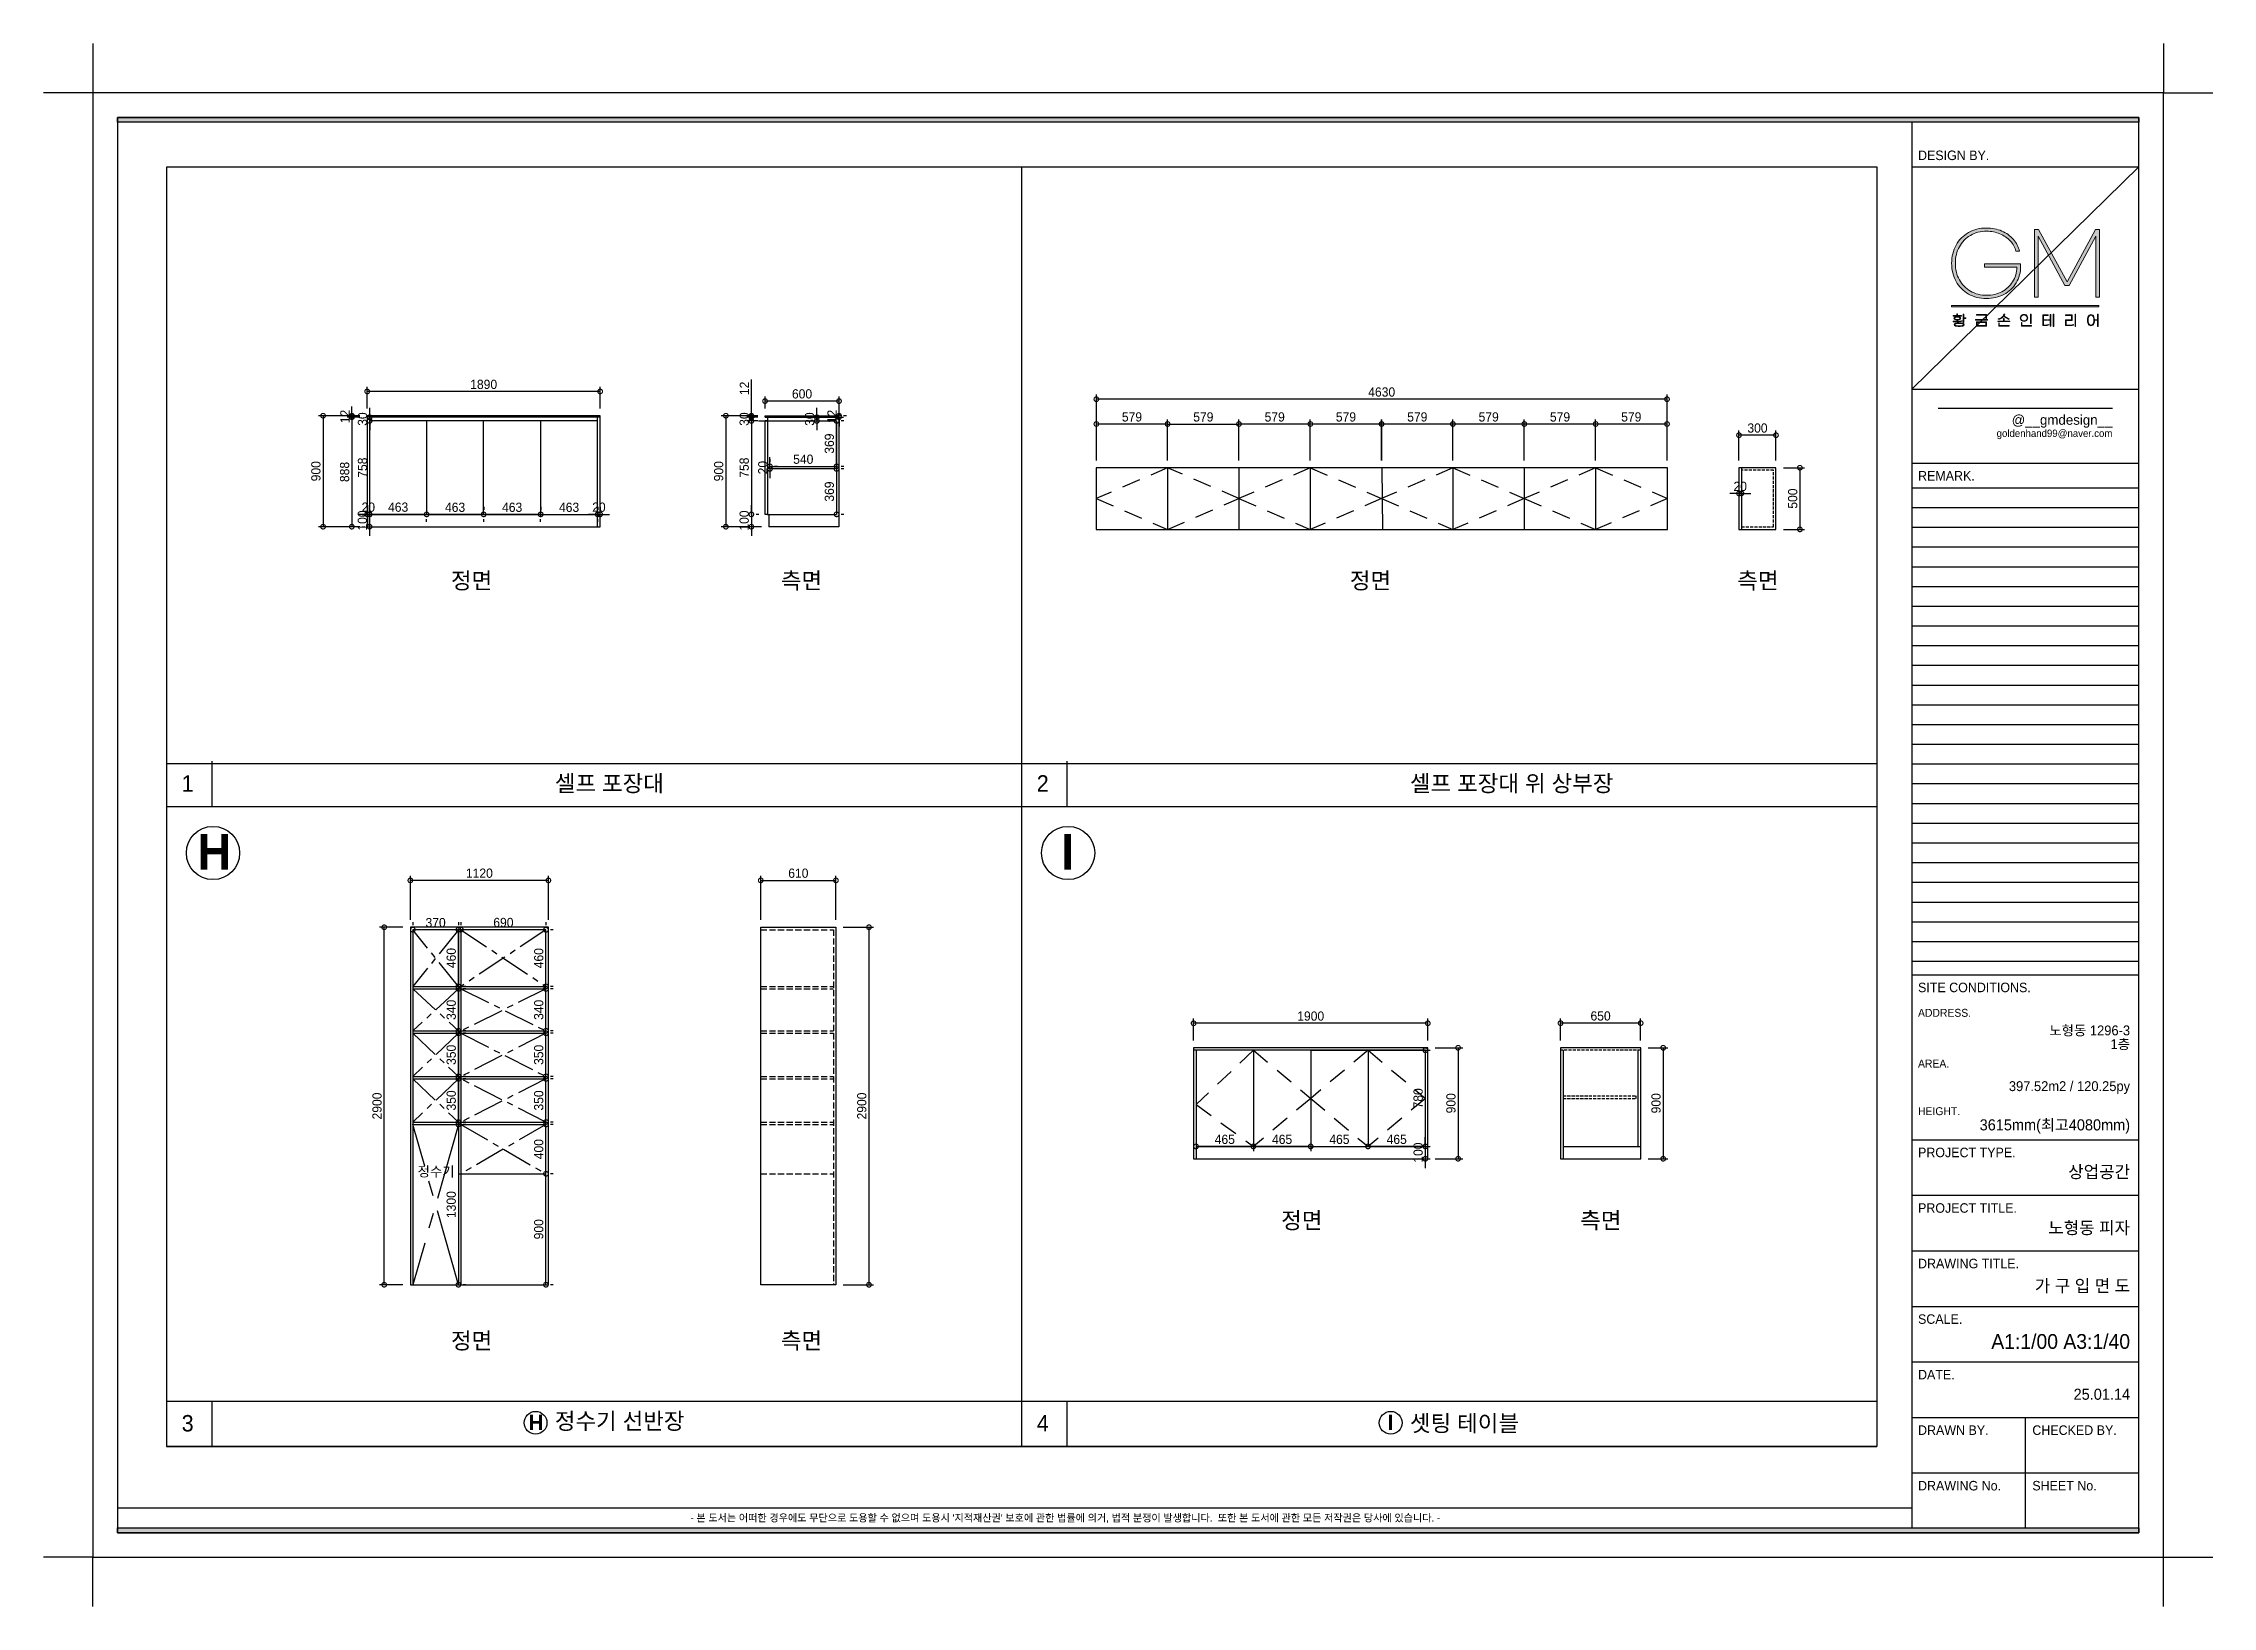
# Model space of a CAD drawing. Header units: inches. Extents: x 534032 to 1143673, y -290961 to -52681.
# Drawn here: x 967250 to 984850, y -177961 to -165281 of the extents above; entities that cross this region are included whole.
import ezdxf
from ezdxf.enums import TextEntityAlignment as Align

# ---------------------------------------------------------------- set-up
doc = ezdxf.new("R2010")
doc.units = ezdxf.units.IN
doc.header["$LTSCALE"] = 100
doc.header["$MEASUREMENT"] = 0
for name, pattern in [('CENTER', [2, 1.25, -0.25, 0.25, -0.25]), ('DASH', [0.35, 0.25, -0.1]), ('HID', [2.5, 1.5, -1])]:
    doc.linetypes.add(name, pattern=pattern)
for name, color, linetype in [('0-ELC TEXT', 7, 'Continuous'), ('06-FUR', 6, 'Continuous'), ('07-DIM WAL', 5, 'Continuous'), ('3.기호.계단선', 30, 'Continuous'), ('_U+B808_U+C774_U+C5B4 2', 7, 'Continuous'), ('CEIL-LIGHT', 7, 'Continuous'), ('F-SYM', 7, 'Continuous'), ('FORM(YOURNAME)-11', 1, 'Continuous'), ('FORM(YOURNAME)-11 @ 1', 1, 'Continuous'), ('텍스트', 4, 'Continuous')]:
    doc.layers.add(name, color=color, linetype=linetype)
doc.styles.add('YOURNAME', font='HY울릉도M.TTF')
doc.styles.add('넥슨고딕', font='NEXONLv1GothicBold.ttf')
doc.styles.add('스타일1', font='HY울릉도M.TTF')
doc.styles.add('코레일둥고', font='Korail_Round_Gothic_Medium.ttf')
doc.dimstyles.new('30', dxfattribs={"dimscale": 30, "dimtxt": 2.5, "dimasz": 2.5, "dimexe": 1.25, "dimexo": 2, "dimtad": 1, "dimdec": 0, "dimtxsty": '스타일1', "dimblk": 'DOTSMALL', "dimcen": 2.5, "dimclrd": 1, "dimclre": 1, "dimclrt": 7, "dimadec": 0, "dimazin": 0, "dimtfac": 1, "dimtdec": 0, "dimtix": 1, "dimtmove": 0, "dimatfit": 3, "dimldrblk": 'DOTSMALL', "dimfxl": 0, "dimarcsym": 0})

msp = doc.modelspace()

# ---------------------------------------------------------------- texts
at = {"layer": '0-ELC TEXT', "style": '코레일둥고'}
for s, height, p in [('정면', 133.33, (970556.7, -169704.8)), ('측면', 133.33, (973233.7, -169704.8)), ('정면', 133.33, (977849.7, -169704.8)), ('측면', 133.33, (980993.2, -169704.8)), ('1', 133.3, (968371.7, -171350)), ('셀프 포장대', 133.33, (971399.2, -171350)), ('2', 133.3, (975309.7, -171350)), ('셀프 포장대 위 상부장', 133.333, (978337.2, -171350)), ('정면', 133.33, (977292.7, -174894.8)), ('측면', 133.33, (979718.2, -174894.8)), ('정면', 133.33, (970556.7, -175870.3)), ('측면', 133.33, (973233.7, -175870.3)), ('3', 133.3, (968371.7, -176540)), ('정수기 선반장', 133.33, (971399.2, -176522.5)), ('4', 133.3, (975309.7, -176540)), ('셋팅 테이블', 133.33, (978337.2, -176540))]:
    msp.add_text(s, height=height, dxfattribs=at).set_placement(p)
at = {"layer": '텍스트', "style": '넥슨고딕'}
for s, height, p in [('H', 289.9, (968773.2, -171982.3)), ('I', 289.9, (975612.2, -171982.3)), ('H', 124.3, (971305.7, -176528.8)), ('I', 124.3, (978201.7, -176528.8))]:
    msp.add_text(s, height=height, dxfattribs=at).set_placement(p, align=Align.RIGHT)
msp.add_text('정수기', height=80, dxfattribs=at).set_placement((970285.4, -174471.7))

# ---------------------------------------------------------------- blocks, each defined once
blk = doc.blocks.new('block 29')
at = {"layer": '_U+B808_U+C774_U+C5B4 2'}
h = blk.add_hatch(color=35, dxfattribs=at)
h.dxf.hatch_style = 2
edge = h.paths.add_edge_path()
edge.add_spline(control_points=[(626.29, -130.32), (626.06, -130.35), (625.8, -130.36), (625.5, -130.36), (625.5, -130.36), (624.38, -130.36), (624.38, -130.36), (624.38, -130.36), (624.38, -130.21), (624.38, -130.21), (624.38, -130.21), (625.42, -130.21), (625.42, -130.21), (625.42, -130.21), (625.42, -129.89), (625.42, -129.89), (625.16, -129.88), (624.96, -129.84), (624.81, -129.76), (624.66, -129.68), (624.58, -129.57), (624.58, -129.44), (624.58, -129.3), (624.66, -129.19), (624.83, -129.1), (625, -129.02), (625.22, -128.98), (625.5, -128.98), (625.79, -128.98), (626.01, -129.02), (626.18, -129.1), (626.34, -129.19), (626.43, -129.3), (626.43, -129.44), (626.43, -129.57), (626.35, -129.68), (626.2, -129.76), (626.05, -129.84), (625.84, -129.89), (625.58, -129.89), (625.58, -129.89), (625.58, -130.21), (625.58, -130.21), (626.18, -130.2), (626.58, -130.16), (626.78, -130.07), (626.78, -130.07), (626.78, -130.22), (626.78, -130.22), (626.68, -130.27), (626.51, -130.3), (626.29, -130.32)], knot_values=[0, 0, 0, 0, 1, 1, 1, 2, 2, 2, 3, 3, 3, 4, 4, 4, 5, 5, 5, 6, 6, 6, 7, 7, 7, 8, 8, 8, 9, 9, 9, 10, 10, 10, 11, 11, 11, 12, 12, 12, 13, 13, 13, 14, 14, 14, 15, 15, 15, 16, 16, 16, 17, 17, 17, 17], degree=3, periodic=0)
h.paths.add_polyline_path([(626.62, -128.8), (624.41, -128.8), (624.41, -128.65), (625.41, -128.65), (625.41, -128.24), (625.58, -128.24), (625.58, -128.65), (626.62, -128.65)])
edge = h.paths.add_edge_path()
edge.add_spline(control_points=[(626.98, -130.76), (627.24, -130.83), (627.37, -130.96), (627.37, -131.13), (627.37, -131.3), (627.24, -131.42), (626.98, -131.5), (626.72, -131.57), (626.39, -131.61), (626, -131.61), (625.61, -131.61), (625.28, -131.57), (625.02, -131.5), (624.76, -131.42), (624.63, -131.3), (624.63, -131.13), (624.63, -130.96), (624.76, -130.83), (625.02, -130.76), (625.28, -130.68), (625.61, -130.65), (626, -130.65), (626.39, -130.65), (626.72, -130.68), (626.98, -130.76)], knot_values=[0, 0, 0, 0, 1, 1, 1, 2, 2, 2, 3, 3, 3, 4, 4, 4, 5, 5, 5, 6, 6, 6, 7, 7, 7, 8, 8, 8, 8], degree=3, periodic=0)
edge = h.paths.add_edge_path()
edge.add_spline(control_points=[(624.95, -129.67), (625.09, -129.72), (625.27, -129.75), (625.5, -129.75), (625.73, -129.75), (625.92, -129.72), (626.06, -129.67), (626.2, -129.61), (626.27, -129.53), (626.27, -129.44), (626.27, -129.34), (626.2, -129.27), (626.06, -129.21), (625.92, -129.15), (625.73, -129.13), (625.5, -129.13), (625.27, -129.13), (625.09, -129.15), (624.95, -129.21), (624.81, -129.27), (624.74, -129.34), (624.74, -129.44), (624.74, -129.53), (624.81, -129.61), (624.95, -129.67)], knot_values=[0, 0, 0, 0, 1, 1, 1, 2, 2, 2, 3, 3, 3, 4, 4, 4, 5, 5, 5, 6, 6, 6, 7, 7, 7, 8, 8, 8, 8], degree=3, periodic=0)
edge = h.paths.add_edge_path()
edge.add_spline(control_points=[(626.83, -131.38), (627.08, -131.33), (627.2, -131.25), (627.2, -131.13), (627.2, -131.01), (627.08, -130.92), (626.83, -130.87), (626.59, -130.82), (626.31, -130.79), (626, -130.79), (625.69, -130.79), (625.41, -130.82), (625.17, -130.87), (624.92, -130.92), (624.8, -131.01), (624.8, -131.13), (624.8, -131.25), (624.92, -131.33), (625.17, -131.38), (625.41, -131.44), (625.69, -131.46), (626, -131.46), (626.31, -131.46), (626.59, -131.44), (626.83, -131.38)], knot_values=[0, 0, 0, 0, 1, 1, 1, 2, 2, 2, 3, 3, 3, 4, 4, 4, 5, 5, 5, 6, 6, 6, 7, 7, 7, 8, 8, 8, 8], degree=3, periodic=0)
h.paths.add_polyline_path([(627.8, -129.28), (627.8, -129.43), (627.29, -129.43), (627.29, -130.53), (627.13, -130.53), (627.13, -128.32), (627.29, -128.32), (627.29, -129.28)])
h = blk.add_hatch(color=35, dxfattribs=at)
h.dxf.hatch_style = 2
h.paths.add_polyline_path([(633.67, -129.92), (630.41, -129.92), (630.41, -129.77), (633.67, -129.77)])
h.paths.add_polyline_path([(633.4, -129.51), (633.24, -129.51), (633.24, -128.55), (630.66, -128.55), (630.66, -128.4), (633.4, -128.4)])
h.paths.add_polyline_path([(633.41, -131.54), (630.67, -131.54), (630.67, -130.36), (633.41, -130.36)])
h.paths.add_polyline_path([(633.25, -131.39), (633.25, -130.51), (630.83, -130.51), (630.83, -131.39)])
h = blk.add_hatch(color=35, dxfattribs=at)
h.dxf.hatch_style = 2
h.paths.add_polyline_path([(639.69, -130.16), (639.69, -130.31), (636.44, -130.31), (636.44, -130.16), (637.98, -130.16), (637.98, -129.51), (638.15, -129.51), (638.15, -130.16)])
edge = h.paths.add_edge_path()
edge.add_spline(control_points=[(637.36, -129.47), (637.09, -129.61), (636.83, -129.68), (636.58, -129.68), (636.58, -129.68), (636.58, -129.53), (636.58, -129.53), (636.8, -129.52), (637.02, -129.46), (637.24, -129.35), (637.47, -129.24), (637.66, -129.08), (637.83, -128.89), (638, -128.7), (638.1, -128.49), (638.15, -128.26), (638.15, -128.26), (638.31, -128.28), (638.31, -128.28), (638.27, -128.46), (638.21, -128.63), (638.1, -128.79), (638.1, -128.79), (639.55, -129.58), (639.55, -129.58), (639.55, -129.58), (639.48, -129.71), (639.48, -129.71), (639.48, -129.71), (638.01, -128.93), (638.01, -128.93), (637.84, -129.15), (637.62, -129.33), (637.36, -129.47)], knot_values=[0, 0, 0, 0, 1, 1, 1, 2, 2, 2, 3, 3, 3, 4, 4, 4, 5, 5, 5, 6, 6, 6, 7, 7, 7, 8, 8, 8, 9, 9, 9, 10, 10, 10, 11, 11, 11, 11], degree=3, periodic=0)
h.paths.add_polyline_path([(636.86, -131.39), (639.51, -131.39), (639.51, -131.54), (636.7, -131.54), (636.7, -130.65), (636.86, -130.65)])
h = blk.add_hatch(color=35, dxfattribs=at)
h.dxf.hatch_style = 2
edge = h.paths.add_edge_path()
edge.add_spline(control_points=[(644.09, -128.5), (644.24, -128.59), (644.35, -128.7), (644.43, -128.84), (644.51, -128.98), (644.55, -129.14), (644.55, -129.31), (644.55, -129.49), (644.51, -129.65), (644.43, -129.79), (644.35, -129.93), (644.24, -130.04), (644.09, -130.13), (643.93, -130.21), (643.75, -130.25), (643.54, -130.25), (643.33, -130.25), (643.15, -130.21), (643, -130.13), (642.85, -130.04), (642.73, -129.93), (642.65, -129.79), (642.57, -129.65), (642.53, -129.49), (642.53, -129.31), (642.53, -129.14), (642.57, -128.98), (642.65, -128.84), (642.73, -128.7), (642.85, -128.59), (643, -128.5), (643.15, -128.42), (643.33, -128.38), (643.54, -128.38), (643.75, -128.38), (643.93, -128.42), (644.09, -128.5)], knot_values=[0, 0, 0, 0, 1, 1, 1, 2, 2, 2, 3, 3, 3, 4, 4, 4, 5, 5, 5, 6, 6, 6, 7, 7, 7, 8, 8, 8, 9, 9, 9, 10, 10, 10, 11, 11, 11, 12, 12, 12, 12], degree=3, periodic=0)
edge = h.paths.add_edge_path()
edge.add_spline(control_points=[(643.1, -128.62), (642.97, -128.69), (642.87, -128.78), (642.8, -128.9), (642.73, -129.02), (642.7, -129.16), (642.7, -129.31), (642.7, -129.47), (642.73, -129.61), (642.8, -129.73), (642.87, -129.85), (642.97, -129.94), (643.1, -130.01), (643.23, -130.07), (643.38, -130.11), (643.54, -130.11), (643.71, -130.11), (643.86, -130.07), (643.99, -130.01), (644.12, -129.94), (644.21, -129.85), (644.28, -129.73), (644.35, -129.61), (644.39, -129.47), (644.39, -129.31), (644.39, -129.16), (644.35, -129.02), (644.28, -128.9), (644.21, -128.78), (644.12, -128.69), (643.99, -128.62), (643.86, -128.56), (643.71, -128.52), (643.54, -128.52), (643.38, -128.52), (643.23, -128.56), (643.1, -128.62)], knot_values=[0, 0, 0, 0, 1, 1, 1, 2, 2, 2, 3, 3, 3, 4, 4, 4, 5, 5, 5, 6, 6, 6, 7, 7, 7, 8, 8, 8, 9, 9, 9, 10, 10, 10, 11, 11, 11, 12, 12, 12, 12], degree=3, periodic=0)
h.paths.add_polyline_path([(642.98, -131.39), (645.58, -131.39), (645.58, -131.54), (642.82, -131.54), (642.82, -130.53), (642.98, -130.53)])
h.paths.add_polyline_path([(645.45, -130.78), (645.29, -130.78), (645.29, -128.32), (645.45, -128.32)])
h = blk.add_hatch(color=35, dxfattribs=at)
h.dxf.hatch_style = 2
edge = h.paths.add_edge_path()
edge.add_spline(control_points=[(649.11, -131.24), (649.37, -131.24), (649.58, -131.22), (649.75, -131.19), (649.92, -131.17), (650.08, -131.12), (650.22, -131.05), (650.22, -131.05), (650.22, -131.21), (650.22, -131.21), (649.97, -131.33), (649.61, -131.39), (649.13, -131.39), (649.13, -131.39), (648.63, -131.39), (648.63, -131.39), (648.63, -131.39), (648.63, -128.48), (648.63, -128.48), (648.63, -128.48), (650.06, -128.48), (650.06, -128.48), (650.06, -128.48), (650.06, -128.63), (650.06, -128.63), (650.06, -128.63), (648.79, -128.63), (648.79, -128.63), (648.79, -128.63), (648.79, -129.81), (648.79, -129.81), (648.79, -129.81), (649.87, -129.81), (649.87, -129.81), (649.87, -129.81), (649.87, -129.96), (649.87, -129.96), (649.87, -129.96), (648.79, -129.96), (648.79, -129.96), (648.79, -129.96), (648.79, -131.24), (648.79, -131.24), (648.79, -131.24), (649.11, -131.24), (649.11, -131.24)], knot_values=[0, 0, 0, 0, 1, 1, 1, 2, 2, 2, 3, 3, 3, 4, 4, 4, 5, 5, 5, 6, 6, 6, 7, 7, 7, 8, 8, 8, 9, 9, 9, 10, 10, 10, 11, 11, 11, 12, 12, 12, 13, 13, 13, 14, 14, 14, 15, 15, 15, 15], degree=3, periodic=0)
h.paths.add_polyline_path([(650.64, -128.35), (650.8, -128.35), (650.8, -131.56), (650.64, -131.56), (650.64, -129.94), (650.06, -129.94), (650.06, -129.79), (650.64, -129.79)])
h.paths.add_polyline_path([(651.57, -128.32), (651.57, -131.62), (651.41, -131.62), (651.41, -128.32)])
h = blk.add_hatch(color=35, dxfattribs=at)
h.dxf.hatch_style = 2
edge = h.paths.add_edge_path()
edge.add_spline(control_points=[(656.55, -129.97), (656.55, -129.97), (654.9, -129.97), (654.9, -129.97), (654.9, -129.97), (654.9, -131.24), (654.9, -131.24), (654.9, -131.24), (656.08, -131.24), (656.08, -131.24), (656.23, -131.24), (656.39, -131.22), (656.55, -131.19), (656.7, -131.17), (656.83, -131.13), (656.93, -131.08), (656.93, -131.08), (656.93, -131.23), (656.93, -131.23), (656.83, -131.28), (656.71, -131.32), (656.55, -131.34), (656.4, -131.37), (656.24, -131.39), (656.08, -131.39), (656.08, -131.39), (654.74, -131.39), (654.74, -131.39), (654.74, -131.39), (654.74, -129.82), (654.74, -129.82), (654.74, -129.82), (656.39, -129.82), (656.39, -129.82), (656.39, -129.82), (656.39, -128.63), (656.39, -128.63), (656.39, -128.63), (654.73, -128.63), (654.73, -128.63), (654.73, -128.63), (654.73, -128.48), (654.73, -128.48), (654.73, -128.48), (656.55, -128.48), (656.55, -128.48), (656.55, -128.48), (656.55, -129.97), (656.55, -129.97)], knot_values=[0, 0, 0, 0, 1, 1, 1, 2, 2, 2, 3, 3, 3, 4, 4, 4, 5, 5, 5, 6, 6, 6, 7, 7, 7, 8, 8, 8, 9, 9, 9, 10, 10, 10, 11, 11, 11, 12, 12, 12, 13, 13, 13, 14, 14, 14, 15, 15, 15, 16, 16, 16, 16], degree=3, periodic=0)
h.paths.add_polyline_path([(657.51, -131.62), (657.34, -131.62), (657.34, -128.32), (657.51, -128.32)])
h = blk.add_hatch(color=35, dxfattribs=at)
h.dxf.hatch_style = 2
edge = h.paths.add_edge_path()
edge.add_spline(control_points=[(663.56, -128.32), (663.56, -128.32), (663.56, -131.62), (663.56, -131.62), (663.56, -131.62), (663.4, -131.62), (663.4, -131.62), (663.4, -131.62), (663.4, -129.94), (663.4, -129.94), (663.4, -129.94), (662.6, -129.94), (662.6, -129.94), (662.6, -130.27), (662.56, -130.54), (662.48, -130.77), (662.4, -130.99), (662.29, -131.16), (662.14, -131.27), (662, -131.38), (661.84, -131.43), (661.65, -131.43), (661.47, -131.43), (661.3, -131.38), (661.16, -131.27), (661.02, -131.16), (660.91, -130.99), (660.82, -130.76), (660.74, -130.54), (660.7, -130.26), (660.7, -129.93), (660.7, -129.6), (660.74, -129.33), (660.82, -129.1), (660.91, -128.88), (661.02, -128.71), (661.16, -128.6), (661.3, -128.49), (661.47, -128.43), (661.65, -128.43), (661.83, -128.43), (661.99, -128.48), (662.13, -128.58), (662.26, -128.68), (662.37, -128.83), (662.46, -129.04), (662.54, -129.24), (662.59, -129.5), (662.6, -129.79), (662.6, -129.79), (663.4, -129.79), (663.4, -129.79), (663.4, -129.79), (663.4, -128.32), (663.4, -128.32), (663.4, -128.32), (663.56, -128.32), (663.56, -128.32)], knot_values=[0, 0, 0, 0, 1, 1, 1, 2, 2, 2, 3, 3, 3, 4, 4, 4, 5, 5, 5, 6, 6, 6, 7, 7, 7, 8, 8, 8, 9, 9, 9, 10, 10, 10, 11, 11, 11, 12, 12, 12, 13, 13, 13, 14, 14, 14, 15, 15, 15, 16, 16, 16, 17, 17, 17, 18, 18, 18, 19, 19, 19, 19], degree=3, periodic=0)
edge = h.paths.add_edge_path()
edge.add_spline(control_points=[(662.06, -131.13), (662.18, -131.03), (662.27, -130.88), (662.34, -130.68), (662.4, -130.48), (662.44, -130.23), (662.44, -129.93), (662.44, -129.64), (662.4, -129.39), (662.34, -129.19), (662.27, -128.98), (662.18, -128.83), (662.06, -128.73), (661.94, -128.63), (661.8, -128.58), (661.65, -128.58), (661.5, -128.58), (661.37, -128.63), (661.25, -128.73), (661.13, -128.83), (661.04, -128.98), (660.97, -129.19), (660.9, -129.39), (660.87, -129.64), (660.87, -129.93), (660.87, -130.23), (660.9, -130.48), (660.97, -130.68), (661.04, -130.88), (661.13, -131.03), (661.25, -131.13), (661.37, -131.23), (661.5, -131.28), (661.65, -131.28), (661.8, -131.28), (661.94, -131.23), (662.06, -131.13)], knot_values=[0, 0, 0, 0, 1, 1, 1, 2, 2, 2, 3, 3, 3, 4, 4, 4, 5, 5, 5, 6, 6, 6, 7, 7, 7, 8, 8, 8, 9, 9, 9, 10, 10, 10, 11, 11, 11, 12, 12, 12, 12], degree=3, periodic=0)
at = {"layer": '_U+B808_U+C774_U+C5B4 2', "lineweight": 0}
for points in [[(626.62, -128.8), (624.41, -128.8), (624.41, -128.65), (625.41, -128.65), (625.41, -128.24), (625.58, -128.24), (625.58, -128.65), (626.62, -128.65), (626.62, -128.8)], [(627.8, -129.28), (627.8, -129.43), (627.29, -129.43), (627.29, -130.53), (627.13, -130.53), (627.13, -128.32), (627.29, -128.32), (627.29, -129.28), (627.8, -129.28)], [(633.4, -129.51), (633.24, -129.51), (633.24, -128.55), (630.66, -128.55), (630.66, -128.4), (633.4, -128.4), (633.4, -129.51)], [(645.45, -130.78), (645.29, -130.78), (645.29, -128.32), (645.45, -128.32), (645.45, -130.78)], [(650.64, -128.35), (650.8, -128.35), (650.8, -131.56), (650.64, -131.56), (650.64, -129.94), (650.06, -129.94), (650.06, -129.79), (650.64, -129.79), (650.64, -128.35)], [(651.57, -128.32), (651.57, -131.62), (651.41, -131.62), (651.41, -128.32), (651.57, -128.32)], [(657.51, -131.62), (657.34, -131.62), (657.34, -128.32), (657.51, -128.32), (657.51, -131.62)], [(633.67, -129.92), (630.41, -129.92), (630.41, -129.77), (633.67, -129.77), (633.67, -129.92)], [(633.41, -131.54), (630.67, -131.54), (630.67, -130.36), (633.41, -130.36), (633.41, -131.54)], [(633.25, -131.39), (633.25, -130.51), (630.83, -130.51), (630.83, -131.39), (633.25, -131.39)], [(639.69, -130.16), (639.69, -130.31), (636.44, -130.31), (636.44, -130.16), (637.98, -130.16), (637.98, -129.51), (638.15, -129.51), (638.15, -130.16), (639.69, -130.16)], [(636.86, -131.39), (639.51, -131.39), (639.51, -131.54), (636.7, -131.54), (636.7, -130.65), (636.86, -130.65), (636.86, -131.39)], [(642.98, -131.39), (645.58, -131.39), (645.58, -131.54), (642.82, -131.54), (642.82, -130.53), (642.98, -130.53), (642.98, -131.39)]]:
    blk.add_lwpolyline(points, dxfattribs=at)
for points, knots in [([(626.29, -130.32), (626.06, -130.35), (625.8, -130.36), (625.5, -130.36), (625.5, -130.36), (624.38, -130.36), (624.38, -130.36), (624.38, -130.36), (624.38, -130.21), (624.38, -130.21), (624.38, -130.21), (625.42, -130.21), (625.42, -130.21), (625.42, -130.21), (625.42, -129.89), (625.42, -129.89), (625.16, -129.88), (624.96, -129.84), (624.81, -129.76), (624.66, -129.68), (624.58, -129.57), (624.58, -129.44), (624.58, -129.3), (624.66, -129.19), (624.83, -129.1), (625, -129.02), (625.22, -128.98), (625.5, -128.98), (625.79, -128.98), (626.01, -129.02), (626.18, -129.1), (626.34, -129.19), (626.43, -129.3), (626.43, -129.44), (626.43, -129.57), (626.35, -129.68), (626.2, -129.76), (626.05, -129.84), (625.84, -129.89), (625.58, -129.89), (625.58, -129.89), (625.58, -130.21), (625.58, -130.21), (626.18, -130.2), (626.58, -130.16), (626.78, -130.07), (626.78, -130.07), (626.78, -130.22), (626.78, -130.22), (626.68, -130.27), (626.51, -130.3), (626.29, -130.32)], [0, 0, 0, 0, 1, 1, 1, 2, 2, 2, 3, 3, 3, 4, 4, 4, 5, 5, 5, 6, 6, 6, 7, 7, 7, 8, 8, 8, 9, 9, 9, 10, 10, 10, 11, 11, 11, 12, 12, 12, 13, 13, 13, 14, 14, 14, 15, 15, 15, 16, 16, 16, 17, 17, 17, 17]), ([(637.36, -129.47), (637.09, -129.61), (636.83, -129.68), (636.58, -129.68), (636.58, -129.68), (636.58, -129.53), (636.58, -129.53), (636.8, -129.52), (637.02, -129.46), (637.24, -129.35), (637.47, -129.24), (637.66, -129.08), (637.83, -128.89), (638, -128.7), (638.1, -128.49), (638.15, -128.26), (638.15, -128.26), (638.31, -128.28), (638.31, -128.28), (638.27, -128.46), (638.21, -128.63), (638.1, -128.79), (638.1, -128.79), (639.55, -129.58), (639.55, -129.58), (639.55, -129.58), (639.48, -129.71), (639.48, -129.71), (639.48, -129.71), (638.01, -128.93), (638.01, -128.93), (637.84, -129.15), (637.62, -129.33), (637.36, -129.47)], [0, 0, 0, 0, 1, 1, 1, 2, 2, 2, 3, 3, 3, 4, 4, 4, 5, 5, 5, 6, 6, 6, 7, 7, 7, 8, 8, 8, 9, 9, 9, 10, 10, 10, 11, 11, 11, 11]), ([(644.09, -128.5), (644.24, -128.59), (644.35, -128.7), (644.43, -128.84), (644.51, -128.98), (644.55, -129.14), (644.55, -129.31), (644.55, -129.49), (644.51, -129.65), (644.43, -129.79), (644.35, -129.93), (644.24, -130.04), (644.09, -130.13), (643.93, -130.21), (643.75, -130.25), (643.54, -130.25), (643.33, -130.25), (643.15, -130.21), (643, -130.13), (642.85, -130.04), (642.73, -129.93), (642.65, -129.79), (642.57, -129.65), (642.53, -129.49), (642.53, -129.31), (642.53, -129.14), (642.57, -128.98), (642.65, -128.84), (642.73, -128.7), (642.85, -128.59), (643, -128.5), (643.15, -128.42), (643.33, -128.38), (643.54, -128.38), (643.75, -128.38), (643.93, -128.42), (644.09, -128.5)], [0, 0, 0, 0, 1, 1, 1, 2, 2, 2, 3, 3, 3, 4, 4, 4, 5, 5, 5, 6, 6, 6, 7, 7, 7, 8, 8, 8, 9, 9, 9, 10, 10, 10, 11, 11, 11, 12, 12, 12, 12]), ([(643.1, -128.62), (642.97, -128.69), (642.87, -128.78), (642.8, -128.9), (642.73, -129.02), (642.7, -129.16), (642.7, -129.31), (642.7, -129.47), (642.73, -129.61), (642.8, -129.73), (642.87, -129.85), (642.97, -129.94), (643.1, -130.01), (643.23, -130.07), (643.38, -130.11), (643.54, -130.11), (643.71, -130.11), (643.86, -130.07), (643.99, -130.01), (644.12, -129.94), (644.21, -129.85), (644.28, -129.73), (644.35, -129.61), (644.39, -129.47), (644.39, -129.31), (644.39, -129.16), (644.35, -129.02), (644.28, -128.9), (644.21, -128.78), (644.12, -128.69), (643.99, -128.62), (643.86, -128.56), (643.71, -128.52), (643.54, -128.52), (643.38, -128.52), (643.23, -128.56), (643.1, -128.62)], [0, 0, 0, 0, 1, 1, 1, 2, 2, 2, 3, 3, 3, 4, 4, 4, 5, 5, 5, 6, 6, 6, 7, 7, 7, 8, 8, 8, 9, 9, 9, 10, 10, 10, 11, 11, 11, 12, 12, 12, 12]), ([(649.11, -131.24), (649.37, -131.24), (649.58, -131.22), (649.75, -131.19), (649.92, -131.17), (650.08, -131.12), (650.22, -131.05), (650.22, -131.05), (650.22, -131.21), (650.22, -131.21), (649.97, -131.33), (649.61, -131.39), (649.13, -131.39), (649.13, -131.39), (648.63, -131.39), (648.63, -131.39), (648.63, -131.39), (648.63, -128.48), (648.63, -128.48), (648.63, -128.48), (650.06, -128.48), (650.06, -128.48), (650.06, -128.48), (650.06, -128.63), (650.06, -128.63), (650.06, -128.63), (648.79, -128.63), (648.79, -128.63), (648.79, -128.63), (648.79, -129.81), (648.79, -129.81), (648.79, -129.81), (649.87, -129.81), (649.87, -129.81), (649.87, -129.81), (649.87, -129.96), (649.87, -129.96), (649.87, -129.96), (648.79, -129.96), (648.79, -129.96), (648.79, -129.96), (648.79, -131.24), (648.79, -131.24), (648.79, -131.24), (649.11, -131.24), (649.11, -131.24)], [0, 0, 0, 0, 1, 1, 1, 2, 2, 2, 3, 3, 3, 4, 4, 4, 5, 5, 5, 6, 6, 6, 7, 7, 7, 8, 8, 8, 9, 9, 9, 10, 10, 10, 11, 11, 11, 12, 12, 12, 13, 13, 13, 14, 14, 14, 15, 15, 15, 15]), ([(656.55, -129.97), (656.55, -129.97), (654.9, -129.97), (654.9, -129.97), (654.9, -129.97), (654.9, -131.24), (654.9, -131.24), (654.9, -131.24), (656.08, -131.24), (656.08, -131.24), (656.23, -131.24), (656.39, -131.22), (656.55, -131.19), (656.7, -131.17), (656.83, -131.13), (656.93, -131.08), (656.93, -131.08), (656.93, -131.23), (656.93, -131.23), (656.83, -131.28), (656.71, -131.32), (656.55, -131.34), (656.4, -131.37), (656.24, -131.39), (656.08, -131.39), (656.08, -131.39), (654.74, -131.39), (654.74, -131.39), (654.74, -131.39), (654.74, -129.82), (654.74, -129.82), (654.74, -129.82), (656.39, -129.82), (656.39, -129.82), (656.39, -129.82), (656.39, -128.63), (656.39, -128.63), (656.39, -128.63), (654.73, -128.63), (654.73, -128.63), (654.73, -128.63), (654.73, -128.48), (654.73, -128.48), (654.73, -128.48), (656.55, -128.48), (656.55, -128.48), (656.55, -128.48), (656.55, -129.97), (656.55, -129.97)], [0, 0, 0, 0, 1, 1, 1, 2, 2, 2, 3, 3, 3, 4, 4, 4, 5, 5, 5, 6, 6, 6, 7, 7, 7, 8, 8, 8, 9, 9, 9, 10, 10, 10, 11, 11, 11, 12, 12, 12, 13, 13, 13, 14, 14, 14, 15, 15, 15, 16, 16, 16, 16]), ([(663.56, -128.32), (663.56, -128.32), (663.56, -131.62), (663.56, -131.62), (663.56, -131.62), (663.4, -131.62), (663.4, -131.62), (663.4, -131.62), (663.4, -129.94), (663.4, -129.94), (663.4, -129.94), (662.6, -129.94), (662.6, -129.94), (662.6, -130.27), (662.56, -130.54), (662.48, -130.77), (662.4, -130.99), (662.29, -131.16), (662.14, -131.27), (662, -131.38), (661.84, -131.43), (661.65, -131.43), (661.47, -131.43), (661.3, -131.38), (661.16, -131.27), (661.02, -131.16), (660.91, -130.99), (660.82, -130.76), (660.74, -130.54), (660.7, -130.26), (660.7, -129.93), (660.7, -129.6), (660.74, -129.33), (660.82, -129.1), (660.91, -128.88), (661.02, -128.71), (661.16, -128.6), (661.3, -128.49), (661.47, -128.43), (661.65, -128.43), (661.83, -128.43), (661.99, -128.48), (662.13, -128.58), (662.26, -128.68), (662.37, -128.83), (662.46, -129.04), (662.54, -129.24), (662.59, -129.5), (662.6, -129.79), (662.6, -129.79), (663.4, -129.79), (663.4, -129.79), (663.4, -129.79), (663.4, -128.32), (663.4, -128.32), (663.4, -128.32), (663.56, -128.32), (663.56, -128.32)], [0, 0, 0, 0, 1, 1, 1, 2, 2, 2, 3, 3, 3, 4, 4, 4, 5, 5, 5, 6, 6, 6, 7, 7, 7, 8, 8, 8, 9, 9, 9, 10, 10, 10, 11, 11, 11, 12, 12, 12, 13, 13, 13, 14, 14, 14, 15, 15, 15, 16, 16, 16, 17, 17, 17, 18, 18, 18, 19, 19, 19, 19]), ([(662.06, -131.13), (662.18, -131.03), (662.27, -130.88), (662.34, -130.68), (662.4, -130.48), (662.44, -130.23), (662.44, -129.93), (662.44, -129.64), (662.4, -129.39), (662.34, -129.19), (662.27, -128.98), (662.18, -128.83), (662.06, -128.73), (661.94, -128.63), (661.8, -128.58), (661.65, -128.58), (661.5, -128.58), (661.37, -128.63), (661.25, -128.73), (661.13, -128.83), (661.04, -128.98), (660.97, -129.19), (660.9, -129.39), (660.87, -129.64), (660.87, -129.93), (660.87, -130.23), (660.9, -130.48), (660.97, -130.68), (661.04, -130.88), (661.13, -131.03), (661.25, -131.13), (661.37, -131.23), (661.5, -131.28), (661.65, -131.28), (661.8, -131.28), (661.94, -131.23), (662.06, -131.13)], [0, 0, 0, 0, 1, 1, 1, 2, 2, 2, 3, 3, 3, 4, 4, 4, 5, 5, 5, 6, 6, 6, 7, 7, 7, 8, 8, 8, 9, 9, 9, 10, 10, 10, 11, 11, 11, 12, 12, 12, 12]), ([(626.98, -130.76), (627.24, -130.83), (627.37, -130.96), (627.37, -131.13), (627.37, -131.3), (627.24, -131.42), (626.98, -131.5), (626.72, -131.57), (626.39, -131.61), (626, -131.61), (625.61, -131.61), (625.28, -131.57), (625.02, -131.5), (624.76, -131.42), (624.63, -131.3), (624.63, -131.13), (624.63, -130.96), (624.76, -130.83), (625.02, -130.76), (625.28, -130.68), (625.61, -130.65), (626, -130.65), (626.39, -130.65), (626.72, -130.68), (626.98, -130.76)], [0, 0, 0, 0, 1, 1, 1, 2, 2, 2, 3, 3, 3, 4, 4, 4, 5, 5, 5, 6, 6, 6, 7, 7, 7, 8, 8, 8, 8]), ([(624.95, -129.67), (625.09, -129.72), (625.27, -129.75), (625.5, -129.75), (625.73, -129.75), (625.92, -129.72), (626.06, -129.67), (626.2, -129.61), (626.27, -129.53), (626.27, -129.44), (626.27, -129.34), (626.2, -129.27), (626.06, -129.21), (625.92, -129.15), (625.73, -129.13), (625.5, -129.13), (625.27, -129.13), (625.09, -129.15), (624.95, -129.21), (624.81, -129.27), (624.74, -129.34), (624.74, -129.44), (624.74, -129.53), (624.81, -129.61), (624.95, -129.67)], [0, 0, 0, 0, 1, 1, 1, 2, 2, 2, 3, 3, 3, 4, 4, 4, 5, 5, 5, 6, 6, 6, 7, 7, 7, 8, 8, 8, 8]), ([(626.83, -131.38), (627.08, -131.33), (627.2, -131.25), (627.2, -131.13), (627.2, -131.01), (627.08, -130.92), (626.83, -130.87), (626.59, -130.82), (626.31, -130.79), (626, -130.79), (625.69, -130.79), (625.41, -130.82), (625.17, -130.87), (624.92, -130.92), (624.8, -131.01), (624.8, -131.13), (624.8, -131.25), (624.92, -131.33), (625.17, -131.38), (625.41, -131.44), (625.69, -131.46), (626, -131.46), (626.31, -131.46), (626.59, -131.44), (626.83, -131.38)], [0, 0, 0, 0, 1, 1, 1, 2, 2, 2, 3, 3, 3, 4, 4, 4, 5, 5, 5, 6, 6, 6, 7, 7, 7, 8, 8, 8, 8])]:
    blk.add_open_spline(points, degree=3, knots=knots, dxfattribs=at)
blk = doc.blocks.new('block 30')
at = {"layer": '_U+B808_U+C774_U+C5B4 2'}
h = blk.add_hatch(color=35, dxfattribs=at)
h.dxf.hatch_style = 2
edge = h.paths.add_edge_path()
edge.add_spline(control_points=[(637.53, -105.82), (638.78, -106.37), (639.83, -107.12), (640.66, -108.08), (641.5, -109.03), (642.06, -110.11), (642.35, -111.29), (642.35, -111.29), (641.36, -111.29), (641.36, -111.29), (641.11, -110.26), (640.6, -109.33), (639.84, -108.5), (639.08, -107.68), (638.14, -107.03), (637.02, -106.57), (635.9, -106.11), (634.7, -105.88), (633.42, -105.88), (631.78, -105.88), (630.32, -106.25), (629.04, -106.99), (627.76, -107.73), (626.76, -108.76), (626.05, -110.08), (625.33, -111.4), (624.97, -112.88), (624.97, -114.53), (624.97, -116.2), (625.33, -117.69), (626.05, -119), (626.76, -120.31), (627.77, -121.34), (629.05, -122.08), (630.34, -122.82), (631.82, -123.19), (633.49, -123.19), (634.98, -123.19), (636.34, -122.87), (637.56, -122.23), (638.78, -121.59), (639.75, -120.69), (640.47, -119.53), (641.18, -118.38), (641.57, -117.05), (641.61, -115.55), (641.61, -115.55), (632.88, -115.55), (632.88, -115.55), (632.88, -115.55), (632.88, -114.65), (632.88, -114.65), (632.88, -114.65), (642.63, -114.65), (642.63, -114.65), (642.63, -114.65), (642.63, -115.25), (642.63, -115.25), (642.63, -116.97), (642.23, -118.49), (641.42, -119.84), (640.6, -121.18), (639.49, -122.22), (638.08, -122.96), (636.67, -123.7), (635.11, -124.07), (633.39, -124.07), (631.57, -124.07), (629.95, -123.66), (628.52, -122.85), (627.09, -122.03), (625.98, -120.89), (625.18, -119.44), (624.37, -117.99), (623.97, -116.36), (623.97, -114.53), (623.97, -112.71), (624.37, -111.08), (625.18, -109.63), (625.98, -108.18), (627.09, -107.04), (628.52, -106.22), (629.95, -105.41), (631.57, -105), (633.39, -105), (634.89, -105), (636.27, -105.27), (637.53, -105.82)], knot_values=[0, 0, 0, 0, 1, 1, 1, 2, 2, 2, 3, 3, 3, 4, 4, 4, 5, 5, 5, 6, 6, 6, 7, 7, 7, 8, 8, 8, 9, 9, 9, 10, 10, 10, 11, 11, 11, 12, 12, 12, 13, 13, 13, 14, 14, 14, 15, 15, 15, 16, 16, 16, 17, 17, 17, 18, 18, 18, 19, 19, 19, 20, 20, 20, 21, 21, 21, 22, 22, 22, 23, 23, 23, 24, 24, 24, 25, 25, 25, 26, 26, 26, 27, 27, 27, 28, 28, 28, 29, 29, 29, 29], degree=3, periodic=0)
h = blk.add_hatch(color=35, dxfattribs=at)
h.dxf.hatch_style = 2
h.paths.add_polyline_path([(646.36, -105.39), (647.49, -105.39), (655.18, -119.56), (662.86, -105.39), (663.97, -105.39), (663.97, -123.68), (662.98, -123.68), (662.98, -107.17), (655.73, -120.53), (654.6, -120.53), (647.35, -107.17), (647.35, -123.68), (646.36, -123.68)])
at = {"layer": '_U+B808_U+C774_U+C5B4 2', "lineweight": 0}
blk.add_lwpolyline([(646.36, -105.39), (647.49, -105.39), (655.18, -119.56), (662.86, -105.39), (663.97, -105.39), (663.97, -123.68), (662.98, -123.68), (662.98, -107.17), (655.73, -120.53), (654.6, -120.53), (647.35, -107.17), (647.35, -123.68), (646.36, -123.68), (646.36, -105.39)], dxfattribs=at)
blk.add_open_spline([(637.53, -105.82), (638.78, -106.37), (639.83, -107.12), (640.66, -108.08), (641.5, -109.03), (642.06, -110.11), (642.35, -111.29), (642.35, -111.29), (641.36, -111.29), (641.36, -111.29), (641.11, -110.26), (640.6, -109.33), (639.84, -108.5), (639.08, -107.68), (638.14, -107.03), (637.02, -106.57), (635.9, -106.11), (634.7, -105.88), (633.42, -105.88), (631.78, -105.88), (630.32, -106.25), (629.04, -106.99), (627.76, -107.73), (626.76, -108.76), (626.05, -110.08), (625.33, -111.4), (624.97, -112.88), (624.97, -114.53), (624.97, -116.2), (625.33, -117.69), (626.05, -119), (626.76, -120.31), (627.77, -121.34), (629.05, -122.08), (630.34, -122.82), (631.82, -123.19), (633.49, -123.19), (634.98, -123.19), (636.34, -122.87), (637.56, -122.23), (638.78, -121.59), (639.75, -120.69), (640.47, -119.53), (641.18, -118.38), (641.57, -117.05), (641.61, -115.55), (641.61, -115.55), (632.88, -115.55), (632.88, -115.55), (632.88, -115.55), (632.88, -114.65), (632.88, -114.65), (632.88, -114.65), (642.63, -114.65), (642.63, -114.65), (642.63, -114.65), (642.63, -115.25), (642.63, -115.25), (642.63, -116.97), (642.23, -118.49), (641.42, -119.84), (640.6, -121.18), (639.49, -122.22), (638.08, -122.96), (636.67, -123.7), (635.11, -124.07), (633.39, -124.07), (631.57, -124.07), (629.95, -123.66), (628.52, -122.85), (627.09, -122.03), (625.98, -120.89), (625.18, -119.44), (624.37, -117.99), (623.97, -116.36), (623.97, -114.53), (623.97, -112.71), (624.37, -111.08), (625.18, -109.63), (625.98, -108.18), (627.09, -107.04), (628.52, -106.22), (629.95, -105.41), (631.57, -105), (633.39, -105), (634.89, -105), (636.27, -105.27), (637.53, -105.82)], degree=3, knots=[0, 0, 0, 0, 1, 1, 1, 2, 2, 2, 3, 3, 3, 4, 4, 4, 5, 5, 5, 6, 6, 6, 7, 7, 7, 8, 8, 8, 9, 9, 9, 10, 10, 10, 11, 11, 11, 12, 12, 12, 13, 13, 13, 14, 14, 14, 15, 15, 15, 16, 16, 16, 17, 17, 17, 18, 18, 18, 19, 19, 19, 20, 20, 20, 21, 21, 21, 22, 22, 22, 23, 23, 23, 24, 24, 24, 25, 25, 25, 26, 26, 26, 27, 27, 27, 28, 28, 28, 29, 29, 29, 29], dxfattribs=at)
blk = doc.blocks.new('block 28')
at = {"layer": '_U+B808_U+C774_U+C5B4 2'}
for name in ['block 30', 'block 29']:
    blk.add_blockref(name, (0, 0), dxfattribs=at)
blk = doc.blocks.new('block 27')
at = {"layer": '_U+B808_U+C774_U+C5B4 2'}
h = blk.add_hatch(color=35, dxfattribs=at)
h.dxf.hatch_style = 2
h.paths.add_polyline_path([(663.76, -126.35), (623.97, -126.35), (623.97, -125.94), (663.76, -125.94)])
at = {"layer": '_U+B808_U+C774_U+C5B4 2', "lineweight": 0}
blk.add_lwpolyline([(663.76, -126.35), (623.97, -126.35), (623.97, -125.94), (663.76, -125.94), (663.76, -126.35)], dxfattribs=at)
at = {"layer": '_U+B808_U+C774_U+C5B4 2'}
blk.add_blockref('block 28', (0, 0), dxfattribs=at)
blk = doc.blocks.new('FORM-PLAN')
at = {"layer": 'FORM(YOURNAME)-11'}
h = blk.add_hatch(color=256, dxfattribs=at)
h.dxf.hatch_style = 1
h.paths.add_polyline_path([(-71444, 55115), (10556, 55115), (10556, 54915), (-71444, 54915)])
h.paths.add_polyline_path([(-71444, -2085), (10556, -2085), (10556, -2285), (-71444, -2285)])
at = {"layer": 'Defpoints', "color": 158}
for p, q in [((1346, 54915), (1346, -2085)), ((10556, 53115), (1346, 44093)), ((1346, 53115), (10556, 53115)), ((1346, 44093), (10556, 44093)), ((1346, 40093), (10556, 40093)), ((1346, 39293), (10556, 39293)), ((1346, 38493), (10556, 38493)), ((1346, 37693), (10556, 37693)), ((1346, 36893), (10556, 36893)), ((1346, 36093), (10556, 36093)), ((1346, 35293), (10556, 35293)), ((1346, 34493), (10556, 34493)), ((1346, 33693), (10556, 33693)), ((1346, 32893), (10556, 32893)), ((1346, 32093), (10556, 32093)), ((1346, 31293), (10556, 31293)), ((1346, 30493), (10556, 30493)), ((1346, 29693), (10556, 29693)), ((1346, 28893), (10556, 28893)), ((1346, 28093), (10556, 28093)), ((1346, 27293), (10556, 27293)), ((1346, 26493), (10556, 26493)), ((1346, 25693), (10556, 25693)), ((1346, 24893), (10556, 24893)), ((1346, 24093), (10556, 24093)), ((1346, 23293), (10556, 23293)), ((1346, 22493), (10556, 22493)), ((1346, 21693), (10556, 21693)), ((1346, 20893), (10556, 20893)), ((1346, -1285), (-71444, -1285))]:
    blk.add_line(p, q, dxfattribs=at)
at = {"layer": 'Defpoints', "color": 1}
for points in [[(-72444, 58115), (-72444, 56115), (-74444, 56115)], [(11556, 58115), (11556, 56115), (13556, 56115)], [(-72444, -5285), (-72444, -3285), (-74444, -3285)], [(11556, -5285), (11556, -3285), (13556, -3285)]]:
    blk.add_lwpolyline(points, dxfattribs=at)
at = {"layer": 'Defpoints', "color": 158}
for points in [[(-71444, -2285), (10556, -2285), (10556, 55115), (-71444, 55115)], [(-69444, 53115), (-64, 53115), (-64, 1215), (-69444, 1215)]]:
    blk.add_lwpolyline(points, close=True, dxfattribs=at)
at = {"layer": 'FORM(YOURNAME)-11', "color": 251}
blk.add_line((2415, 43323), (9487, 43323), dxfattribs=at)
at = {"layer": 'FORM(YOURNAME)-11', "color": 14}
for p, q in [((1346, 41093), (10556, 41093)), ((1346, 20344), (10556, 20344)), ((1346, 13651), (10556, 13651)), ((1346, 11398), (10556, 11398)), ((1346, 9146), (10556, 9146)), ((1346, 6893), (10556, 6893)), ((1346, 4641), (10556, 4641)), ((1346, 2388), (10556, 2388)), ((5951, 2388), (5951, -2085)), ((1346, 136), (10556, 136))]:
    blk.add_line(p, q, dxfattribs=at)
at = {"layer": 'FORM(YOURNAME)-11', "color": 250}
blk.add_lwpolyline([(-72444, -3285), (11556, -3285), (11556, 56115), (-72444, 56115)], close=True, dxfattribs=at)
at = {"layer": 'FORM(YOURNAME)-11'}
for points in [[(-71444, 55115), (10556, 55115), (10556, 54915), (-71444, 54915)], [(-71444, -2085), (10556, -2085), (10556, -2285), (-71444, -2285)]]:
    blk.add_lwpolyline(points, close=True, dxfattribs=at)
at = {"layer": '_U+B808_U+C774_U+C5B4 2', "xscale": 150, "yscale": 150, "zscale": 150}
blk.add_blockref('block 27', (-90629, 66379), dxfattribs=at)
at = {"layer": 'FORM(YOURNAME)-11', "color": 14, "style": 'YOURNAME'}
for s, height, p in [('DESIGN BY.', 386.1, (1603, 53577)), ('REMARK.', 386.1, (1603, 40579)), ('SITE CONDITIONS.', 386.14, (1603, 19829)), ('PROJECT TYPE.', 386.14, (1603, 13136)), ('PROJECT TITLE.', 386.14, (1603, 10883)), ('DRAWING TITLE.', 386.14, (1603, 8631)), ('SCALE.', 386.1, (1603, 6378)), ('DATE.', 386.1, (1603, 4126)), ('DRAWN BY.', 386.1, (1603, 1873)), ('CHECKED BY.', 386.14, (6240, 1873)), ('DRAWING No.', 386.14, (1603, -379)), ('SHEET No.', 386.1, (6240, -379))]:
    blk.add_text(s, height=height, dxfattribs=at).set_placement(p, align=Align.MIDDLE_LEFT)
for s, height, width, p in [('goldenhand99@naver.com', 300, 0.995, (9487, 42154)), ('@__gmdesign__', 400, 1.03, (9487, 42649))]:
    blk.add_text(s, height=height, dxfattribs=dict(at, width=width)).set_placement(p, align=Align.RIGHT)
at = {"layer": 'FORM(YOURNAME)-11', "color": 251, "style": 'YOURNAME'}
for s, p in [('ADDRESS.', (1603, 18799)), ('AREA.', (1603, 16740)), ('HEIGHT.', (1603, 14809))]:
    blk.add_text(s, height=321.8, dxfattribs=at).set_placement(p, align=Align.MIDDLE_LEFT)
at = {"layer": 'FORM(YOURNAME)-11', "color": 1, "style": 'YOURNAME'}
blk.add_text("- 본 도서는 어떠한 경우에도 무단으로 도용할 수 없으며 도용시 '지적재산권' 보호에 관한 법률에 의거, 법적 분쟁이 발생합니다.  또한 본 도서에 관한 모든 저작권은 당사에 있습니다. -", height=300, dxfattribs=at).set_placement((-32990, -1685), align=Align.MIDDLE_CENTER)
at = {"layer": 'FORM(YOURNAME)-11', "color": 3, "style": 'YOURNAME'}
for tag, height, p in [('2', 450, (9905, 17544)), ('1', 450, (9905, 18188)), ('3', 450, (9905, 16257)), ('4', 450, (9905, 14326)), ('5', 515, (9905, 12009)), ('6', 515, (9905, 9757)), ('7', 515, (9905, 7504)), ('8', 515, (9905, 5252)), ('9', 515, (9905, 2999)), ('10', 515, (5655, 811)), ('11', 515, (9905, 747)), ('12', 515, (5655, -1441)), ('13', 515, (9905, -1441))]:
    blk.add_attdef(tag, text='', height=height, dxfattribs=at).set_placement(p, align=Align.MIDDLE_RIGHT)
blk = doc.blocks.new('*U1276')
at = {"layer": 'F-SYM'}
ref = blk.add_blockref('FORM-PLAN', (982139, -176904), dxfattribs=dict(at, xscale=0.2000000000000001, yscale=0.2000000000000001, zscale=0.2000000000000001))
ref.add_attrib('4', '3615mm(최고4080mm)', dxfattribs={"layer": 'FORM(YOURNAME)-11 @ 1', "color": 3, "height": 90, "style": 'YOURNAME'}).set_placement((984180, -174053), align=Align.MIDDLE_RIGHT)
ref.add_attrib('3', '397.52m2 / 120.25py', dxfattribs={"layer": 'FORM(YOURNAME)-11 @ 1', "color": 3, "height": 80, "style": 'YOURNAME'}).set_placement((984180, -173739), align=Align.MIDDLE_RIGHT)
ref.add_attrib('2', '1층', dxfattribs={"layer": 'FORM(YOURNAME)-11 @ 1', "color": 3, "height": 80, "style": 'YOURNAME'}).set_placement((984180, -173398), align=Align.MIDDLE_RIGHT)
ref.add_attrib('1', '노형동 1296-3', dxfattribs={"layer": 'FORM(YOURNAME)-11 @ 1', "color": 3, "height": 80, "style": 'YOURNAME'}).set_placement((984180, -173287), align=Align.MIDDLE_RIGHT)
ref.add_attrib('5', '상업공간', dxfattribs={"layer": 'FORM(YOURNAME)-11 @ 1', "color": 3, "height": 100, "style": 'YOURNAME'}).set_placement((984180, -174434), align=Align.MIDDLE_RIGHT)
ref.add_attrib('6', '노형동 피자', dxfattribs={"layer": 'FORM(YOURNAME)-11 @ 1', "color": 3, "height": 100, "style": 'YOURNAME'}).set_placement((984180, -174888), align=Align.MIDDLE_RIGHT)
ref.add_attrib('7', '가 구 입 면 도', dxfattribs={"layer": 'FORM(YOURNAME)-11 @ 1', "color": 3, "height": 100, "style": 'YOURNAME'}).set_placement((984180, -175358), align=Align.MIDDLE_RIGHT)
ref.add_attrib('8', 'A1:1/00 A3:1/40', dxfattribs={"layer": 'FORM(YOURNAME)-11 @ 1', "color": 3, "height": 120, "style": 'YOURNAME'}).set_placement((984180, -175810), align=Align.MIDDLE_RIGHT)
ref.add_attrib('9', '25.01.14', dxfattribs={"layer": 'FORM(YOURNAME)-11 @ 1', "color": 3, "height": 90, "style": 'YOURNAME'}).set_placement((984180, -176238), align=Align.MIDDLE_RIGHT)
blk = doc.blocks.new('_DOTSMALL')
at = {"color": 0, "linetype": 'ByBlock', "const_width": 0.5}
blk.add_lwpolyline([(-0.0625, 0, 1), (0.0625, 0, 1)], format="xyb", close=True, dxfattribs=at)
blk = doc.blocks.new('*D1181')
at = {"layer": '06-FUR', "color": 1, "lineweight": -2}
for p, q in [((969877, -168241), (969877, -168067)), ((971767, -168241), (971767, -168067)), ((971767, -168104), (969877, -168104))]:
    blk.add_line(p, q, dxfattribs=at)
at = {"layer": 'Defpoints', "color": 0}
for p in [(969877, -168104), (969877, -168301), (971767, -168301)]:
    blk.add_point(p, dxfattribs=at)
at = {"layer": '06-FUR', "color": 1, "lineweight": -2, "xscale": 75, "yscale": 75, "zscale": 75, "rotation": 180}
blk.add_blockref('_DOTSMALL', (969877, -168104), dxfattribs=at)
at = {"layer": '06-FUR', "color": 1, "lineweight": -2, "xscale": 75, "yscale": 75, "zscale": 75}
blk.add_blockref('_DOTSMALL', (971767, -168104), dxfattribs=at)
at = {"layer": '06-FUR', "color": 7, "insert": (970822, -168047), "char_height": 75, "attachment_point": 5, "style": '스타일1'}
blk.add_mtext('1890', dxfattribs=at)
blk = doc.blocks.new('*D1182')
at = {"layer": '06-FUR', "color": 1, "lineweight": -2}
for p, q in [((969817, -168301), (969482, -168301)), ((969519, -168301), (969519, -169201)), ((969817, -169201), (969482, -169201))]:
    blk.add_line(p, q, dxfattribs=at)
at = {"layer": 'Defpoints', "color": 0}
for p in [(969877, -168301), (969519, -169201), (969877, -169201)]:
    blk.add_point(p, dxfattribs=at)
at = {"layer": '06-FUR', "color": 1, "lineweight": -2, "xscale": 75, "yscale": 75, "zscale": 75}
for p, rotation in [((969519, -168301), 90), ((969519, -169201), 270)]:
    blk.add_blockref('_DOTSMALL', p, dxfattribs=dict(at, rotation=rotation))
at = {"layer": '06-FUR', "color": 7, "insert": (969461, -168751), "char_height": 75, "attachment_point": 5, "rotation": 90, "style": '스타일1'}
blk.add_mtext('900', dxfattribs=at)
blk = doc.blocks.new('*D1183')
at = {"layer": '06-FUR', "color": 1, "lineweight": -2}
for p, q in [((969753, -168301), (969753, -168226)), ((969817, -168301), (969716, -168301)), ((969817, -168313), (969716, -168313)), ((969753, -168301), (969753, -168313)), ((969753, -168313), (969753, -168388))]:
    blk.add_line(p, q, dxfattribs=at)
at = {"layer": 'Defpoints', "color": 0}
for p in [(969753, -168313), (969877, -168301), (969877, -168313)]:
    blk.add_point(p, dxfattribs=at)
at = {"layer": '06-FUR', "color": 1, "lineweight": -2, "xscale": 75, "yscale": 75, "zscale": 75}
for p, rotation in [((969753, -168301), 270), ((969753, -168313), 90)]:
    blk.add_blockref('_DOTSMALL', p, dxfattribs=dict(at, rotation=rotation))
at = {"layer": '06-FUR', "color": 7, "insert": (969696, -168307), "char_height": 75, "attachment_point": 5, "rotation": 90, "style": '스타일1'}
blk.add_mtext('12', dxfattribs=at)
blk = doc.blocks.new('*D1184')
at = {"layer": '06-FUR', "color": 1, "lineweight": -2}
for p, q in [((969817, -168313), (969714, -168313)), ((969752, -168313), (969752, -169201)), ((969817, -169201), (969714, -169201))]:
    blk.add_line(p, q, dxfattribs=at)
at = {"layer": 'Defpoints', "color": 0}
for p in [(969877, -168313), (969752, -169201), (969877, -169201)]:
    blk.add_point(p, dxfattribs=at)
at = {"layer": '06-FUR', "color": 1, "lineweight": -2, "xscale": 75, "yscale": 75, "zscale": 75}
for p, rotation in [((969752, -168313), 90), ((969752, -169201), 270)]:
    blk.add_blockref('_DOTSMALL', p, dxfattribs=dict(at, rotation=rotation))
at = {"layer": '06-FUR', "color": 7, "insert": (969694, -168757), "char_height": 75, "attachment_point": 5, "rotation": 90, "style": '스타일1'}
blk.add_mtext('888', dxfattribs=at)
blk = doc.blocks.new('*D1185')
at = {"layer": '06-FUR', "color": 1, "lineweight": -2}
for p, q in [((969897, -168313), (969897, -168238)), ((969897, -168313), (969897, -168343)), ((969897, -168343), (969897, -168418)), ((969957, -168313), (969934, -168313)), ((969957, -168343), (969934, -168343))]:
    blk.add_line(p, q, dxfattribs=at)
at = {"layer": 'Defpoints', "color": 0}
for p in [(969897, -168313), (969897, -168343), (969897, -168343)]:
    blk.add_point(p, dxfattribs=at)
at = {"layer": '06-FUR', "color": 1, "lineweight": -2, "xscale": 75, "yscale": 75, "zscale": 75}
for p, rotation in [((969897, -168313), 270), ((969897, -168343), 90)]:
    blk.add_blockref('_DOTSMALL', p, dxfattribs=dict(at, rotation=rotation))
at = {"layer": '06-FUR', "color": 7, "insert": (969839, -168328), "char_height": 75, "attachment_point": 5, "rotation": 90, "style": '스타일1'}
blk.add_mtext('30', dxfattribs=at)
blk = doc.blocks.new('*D1186')
at = {"layer": '06-FUR', "color": 1, "lineweight": -2}
for p, q in [((969897, -169101), (969897, -168343)), ((969957, -168343), (969935, -168343)), ((969957, -169101), (969935, -169101))]:
    blk.add_line(p, q, dxfattribs=at)
at = {"layer": 'Defpoints', "color": 0}
for p in [(969897, -168343), (969897, -168343), (969897, -169101)]:
    blk.add_point(p, dxfattribs=at)
at = {"layer": '06-FUR', "color": 1, "lineweight": -2, "xscale": 75, "yscale": 75, "zscale": 75}
for p, rotation in [((969897, -168343), 90), ((969897, -169101), 270)]:
    blk.add_blockref('_DOTSMALL', p, dxfattribs=dict(at, rotation=rotation))
at = {"layer": '06-FUR', "color": 7, "insert": (969839, -168722), "char_height": 75, "attachment_point": 5, "rotation": 90, "style": '스타일1'}
blk.add_mtext('758', dxfattribs=at)
blk = doc.blocks.new('*D1187')
at = {"layer": '06-FUR', "color": 1, "lineweight": -2}
for p, q in [((969837, -169101), (969859, -169101)), ((969896, -169101), (969896, -169026)), ((969896, -169201), (969896, -169101)), ((969837, -169201), (969859, -169201)), ((969896, -169201), (969896, -169276))]:
    blk.add_line(p, q, dxfattribs=at)
at = {"layer": 'Defpoints', "color": 0}
for p in [(969896, -169101), (969897, -169101), (969897, -169201)]:
    blk.add_point(p, dxfattribs=at)
at = {"layer": '06-FUR', "color": 1, "lineweight": -2, "xscale": 75, "yscale": 75, "zscale": 75}
for p, rotation in [((969896, -169101), 270), ((969896, -169201), 90)]:
    blk.add_blockref('_DOTSMALL', p, dxfattribs=dict(at, rotation=rotation))
at = {"layer": '06-FUR', "color": 7, "insert": (969838, -169151), "char_height": 75, "attachment_point": 5, "rotation": 90, "style": '스타일1'}
blk.add_mtext('100', dxfattribs=at)
blk = doc.blocks.new('*D1188')
at = {"layer": '06-FUR', "color": 1, "lineweight": -2}
for p, q in [((971747, -169101), (971672, -169101)), ((971747, -169041), (971747, -169063)), ((971747, -169101), (971767, -169101)), ((971767, -169041), (971767, -169063)), ((971767, -169101), (971842, -169101))]:
    blk.add_line(p, q, dxfattribs=at)
at = {"layer": 'Defpoints', "color": 0}
for p in [(971747, -169101), (971767, -169101), (971767, -169101)]:
    blk.add_point(p, dxfattribs=at)
at = {"layer": '06-FUR', "color": 1, "lineweight": -2, "xscale": 75, "yscale": 75, "zscale": 75}
blk.add_blockref('_DOTSMALL', (971747, -169101), dxfattribs=at)
at = {"layer": '06-FUR', "color": 1, "lineweight": -2, "xscale": 75, "yscale": 75, "zscale": 75, "rotation": 180}
blk.add_blockref('_DOTSMALL', (971767, -169101), dxfattribs=at)
at = {"layer": '06-FUR', "color": 7, "insert": (971757, -169043), "char_height": 75, "attachment_point": 5, "style": '스타일1'}
blk.add_mtext('20', dxfattribs=at)
blk = doc.blocks.new('*D940')
at = {"layer": '06-FUR', "color": 1, "lineweight": -2}
for p, q in [((969877, -169101), (969802, -169101)), ((969877, -169041), (969877, -169063)), ((969877, -169101), (969896, -169101)), ((969896, -169041), (969896, -169063)), ((969896, -169101), (969971, -169101))]:
    blk.add_line(p, q, dxfattribs=at)
at = {"layer": 'Defpoints', "color": 0}
for p in [(969877, -169101), (969896, -169101), (969896, -169101)]:
    blk.add_point(p, dxfattribs=at)
at = {"layer": '06-FUR', "color": 1, "lineweight": -2, "xscale": 75, "yscale": 75, "zscale": 75}
blk.add_blockref('_DOTSMALL', (969877, -169101), dxfattribs=at)
at = {"layer": '06-FUR', "color": 1, "lineweight": -2, "xscale": 75, "yscale": 75, "zscale": 75, "rotation": 180}
blk.add_blockref('_DOTSMALL', (969896, -169101), dxfattribs=at)
at = {"layer": '06-FUR', "color": 7, "insert": (969886, -169043), "char_height": 75, "attachment_point": 5, "style": '스타일1'}
blk.add_mtext('20', dxfattribs=at)
blk = doc.blocks.new('*D1189')
at = {"layer": '06-FUR', "color": 1, "lineweight": -2}
for p, q in [((969896, -169041), (969896, -169063)), ((970359, -169101), (969896, -169101)), ((970359, -169041), (970359, -169063))]:
    blk.add_line(p, q, dxfattribs=at)
at = {"layer": 'Defpoints', "color": 0}
for p in [(969896, -169101), (969896, -169101), (970359, -169101)]:
    blk.add_point(p, dxfattribs=at)
at = {"layer": '06-FUR', "color": 1, "lineweight": -2, "xscale": 75, "yscale": 75, "zscale": 75, "rotation": 180}
blk.add_blockref('_DOTSMALL', (969896, -169101), dxfattribs=at)
at = {"layer": '06-FUR', "color": 1, "lineweight": -2, "xscale": 75, "yscale": 75, "zscale": 75}
blk.add_blockref('_DOTSMALL', (970359, -169101), dxfattribs=at)
at = {"layer": '06-FUR', "color": 7, "insert": (970128, -169043), "char_height": 75, "attachment_point": 5, "style": '스타일1'}
blk.add_mtext('463', dxfattribs=at)
blk = doc.blocks.new('*D1190')
at = {"layer": '06-FUR', "color": 1, "lineweight": -2}
for p, q in [((970822, -169101), (970359, -169101)), ((970359, -169161), (970359, -169139)), ((970822, -169161), (970822, -169139))]:
    blk.add_line(p, q, dxfattribs=at)
at = {"layer": 'Defpoints', "color": 0}
for p in [(970359, -169101), (970359, -169101), (970822, -169101)]:
    blk.add_point(p, dxfattribs=at)
at = {"layer": '06-FUR', "color": 1, "lineweight": -2, "xscale": 75, "yscale": 75, "zscale": 75, "rotation": 180}
blk.add_blockref('_DOTSMALL', (970359, -169101), dxfattribs=at)
at = {"layer": '06-FUR', "color": 1, "lineweight": -2, "xscale": 75, "yscale": 75, "zscale": 75}
blk.add_blockref('_DOTSMALL', (970822, -169101), dxfattribs=at)
at = {"layer": '06-FUR', "color": 7, "insert": (970590, -169044), "char_height": 75, "attachment_point": 5, "style": '스타일1'}
blk.add_mtext('463', dxfattribs=at)
blk = doc.blocks.new('*D1191')
at = {"layer": '06-FUR', "color": 1, "lineweight": -2}
for p, q in [((971284, -169101), (971747, -169101)), ((971284, -169161), (971284, -169139)), ((971747, -169161), (971747, -169139))]:
    blk.add_line(p, q, dxfattribs=at)
at = {"layer": 'Defpoints', "color": 0}
for p in [(971284, -169101), (971747, -169101), (971747, -169101)]:
    blk.add_point(p, dxfattribs=at)
at = {"layer": '06-FUR', "color": 1, "lineweight": -2, "xscale": 75, "yscale": 75, "zscale": 75, "rotation": 180}
blk.add_blockref('_DOTSMALL', (971284, -169101), dxfattribs=at)
at = {"layer": '06-FUR', "color": 1, "lineweight": -2, "xscale": 75, "yscale": 75, "zscale": 75}
blk.add_blockref('_DOTSMALL', (971747, -169101), dxfattribs=at)
at = {"layer": '06-FUR', "color": 7, "insert": (971515, -169044), "char_height": 75, "attachment_point": 5, "style": '스타일1'}
blk.add_mtext('463', dxfattribs=at)
blk = doc.blocks.new('*D941')
at = {"layer": '06-FUR', "color": 1, "lineweight": -2}
for p, q in [((970822, -169041), (970822, -169064)), ((971285, -169101), (970822, -169101)), ((971285, -169041), (971285, -169064))]:
    blk.add_line(p, q, dxfattribs=at)
at = {"layer": 'Defpoints', "color": 0}
for p in [(970822, -169101), (970822, -169101), (971285, -169101)]:
    blk.add_point(p, dxfattribs=at)
at = {"layer": '06-FUR', "color": 1, "lineweight": -2, "xscale": 75, "yscale": 75, "zscale": 75, "rotation": 180}
blk.add_blockref('_DOTSMALL', (970822, -169101), dxfattribs=at)
at = {"layer": '06-FUR', "color": 1, "lineweight": -2, "xscale": 75, "yscale": 75, "zscale": 75}
blk.add_blockref('_DOTSMALL', (971285, -169101), dxfattribs=at)
at = {"layer": '06-FUR', "color": 7, "insert": (971053, -169044), "char_height": 75, "attachment_point": 5, "style": '스타일1'}
blk.add_mtext('463', dxfattribs=at)
blk = doc.blocks.new('*D1192')
at = {"layer": '06-FUR', "color": 1, "lineweight": -2}
for p, q in [((973705, -168301), (973705, -168226)), ((973185, -168313), (973742, -168313)), ((973705, -168313), (973705, -168301)), ((973705, -168313), (973705, -168388)), ((973765, -168301), (973742, -168301))]:
    blk.add_line(p, q, dxfattribs=at)
at = {"layer": 'Defpoints', "color": 0}
for p in [(973125, -168313), (973705, -168301), (973705, -168301)]:
    blk.add_point(p, dxfattribs=at)
at = {"layer": '06-FUR', "color": 1, "lineweight": -2, "xscale": 75, "yscale": 75, "zscale": 75}
for p, rotation in [((973705, -168301), 270), ((973705, -168313), 90)]:
    blk.add_blockref('_DOTSMALL', p, dxfattribs=dict(at, rotation=rotation))
at = {"layer": '06-FUR', "color": 7, "insert": (973648, -168307), "char_height": 75, "attachment_point": 5, "rotation": 90, "style": '스타일1'}
blk.add_mtext('12', dxfattribs=at)
blk = doc.blocks.new('*D1193')
at = {"layer": '06-FUR', "color": 1, "lineweight": -2}
for p, q in [((973525, -168313), (973525, -168238)), ((973052, -168343), (973563, -168343)), ((973165, -168313), (973563, -168313)), ((973525, -168313), (973525, -168343)), ((973525, -168343), (973525, -168418))]:
    blk.add_line(p, q, dxfattribs=at)
at = {"layer": 'Defpoints', "color": 0}
for p in [(972992, -168343), (973105, -168313), (973525, -168343)]:
    blk.add_point(p, dxfattribs=at)
at = {"layer": '06-FUR', "color": 1, "lineweight": -2, "xscale": 75, "yscale": 75, "zscale": 75}
for p, rotation in [((973525, -168313), 270), ((973525, -168343), 90)]:
    blk.add_blockref('_DOTSMALL', p, dxfattribs=dict(at, rotation=rotation))
at = {"layer": '06-FUR', "color": 7, "insert": (973467, -168328), "char_height": 75, "attachment_point": 5, "rotation": 90, "style": '스타일1'}
blk.add_mtext('30', dxfattribs=at)
blk = doc.blocks.new('*D942')
at = {"layer": '06-FUR', "color": 1, "lineweight": -2}
for p, q in [((973045, -168343), (972957, -168343)), ((972994, -168343), (972994, -169101)), ((973054, -169101), (973032, -169101))]:
    blk.add_line(p, q, dxfattribs=at)
at = {"layer": 'Defpoints', "color": 0}
for p in [(973105, -168343), (972994, -169101), (972994, -169101)]:
    blk.add_point(p, dxfattribs=at)
at = {"layer": '06-FUR', "color": 1, "lineweight": -2, "xscale": 75, "yscale": 75, "zscale": 75}
for p, rotation in [((972994, -168343), 90), ((972994, -169101), 270)]:
    blk.add_blockref('_DOTSMALL', p, dxfattribs=dict(at, rotation=rotation))
at = {"layer": '06-FUR', "color": 7, "insert": (972936, -168722), "char_height": 75, "attachment_point": 5, "rotation": 90, "style": '스타일1'}
blk.add_mtext('758', dxfattribs=at)
blk = doc.blocks.new('*D1194')
at = {"layer": '07-DIM WAL', "color": 1, "lineweight": -2}
for p, q in [((972994, -169101), (972994, -169026)), ((972994, -169101), (972994, -169201)), ((973054, -169101), (973032, -169101)), ((973075, -169201), (972957, -169201)), ((972994, -169201), (972994, -169276))]:
    blk.add_line(p, q, dxfattribs=at)
at = {"layer": 'Defpoints', "color": 0}
for p in [(972994, -169101), (972994, -169201), (973135, -169201)]:
    blk.add_point(p, dxfattribs=at)
at = {"layer": '07-DIM WAL', "color": 1, "lineweight": -2, "xscale": 75, "yscale": 75, "zscale": 75}
for p, rotation in [((972994, -169101), 270), ((972994, -169201), 90)]:
    blk.add_blockref('_DOTSMALL', p, dxfattribs=dict(at, rotation=rotation))
at = {"layer": '07-DIM WAL', "color": 7, "insert": (972936, -169151), "char_height": 75, "attachment_point": 5, "rotation": 90, "style": '스타일1'}
blk.add_mtext('100', dxfattribs=at)
blk = doc.blocks.new('*D1195')
at = {"layer": '07-DIM WAL', "color": 1, "lineweight": -2}
for p, q in [((973105, -168241), (973105, -168144)), ((973705, -168182), (973105, -168182)), ((973705, -168241), (973705, -168144))]:
    blk.add_line(p, q, dxfattribs=at)
at = {"layer": 'Defpoints', "color": 0}
for p in [(973105, -168182), (973105, -168301), (973705, -168301)]:
    blk.add_point(p, dxfattribs=at)
at = {"layer": '07-DIM WAL', "color": 1, "lineweight": -2, "xscale": 75, "yscale": 75, "zscale": 75, "rotation": 180}
blk.add_blockref('_DOTSMALL', (973105, -168182), dxfattribs=at)
at = {"layer": '07-DIM WAL', "color": 1, "lineweight": -2, "xscale": 75, "yscale": 75, "zscale": 75}
blk.add_blockref('_DOTSMALL', (973705, -168182), dxfattribs=at)
at = {"layer": '07-DIM WAL', "color": 7, "insert": (973405, -168124), "char_height": 75, "attachment_point": 5, "style": '스타일1'}
blk.add_mtext('600', dxfattribs=at)
blk = doc.blocks.new('*D1196')
at = {"layer": '06-FUR', "color": 1, "lineweight": -2}
for p, q in [((973685, -168732), (973685, -169101)), ((973745, -168732), (973722, -168732)), ((973745, -169101), (973722, -169101))]:
    blk.add_line(p, q, dxfattribs=at)
at = {"layer": 'Defpoints', "color": 0}
for p in [(973685, -168732), (973685, -169101), (973685, -169101)]:
    blk.add_point(p, dxfattribs=at)
at = {"layer": '06-FUR', "color": 1, "lineweight": -2, "xscale": 75, "yscale": 75, "zscale": 75}
for p, rotation in [((973685, -168732), 90), ((973685, -169101), 270)]:
    blk.add_blockref('_DOTSMALL', p, dxfattribs=dict(at, rotation=rotation))
at = {"layer": '06-FUR', "color": 7, "insert": (973627, -168916), "char_height": 75, "attachment_point": 5, "rotation": 90, "style": '스타일1'}
blk.add_mtext('369', dxfattribs=at)
blk = doc.blocks.new('*D1197')
at = {"layer": '06-FUR', "color": 1, "lineweight": -2}
for p, q in [((973685, -168712), (973685, -168343)), ((973745, -168343), (973722, -168343)), ((973745, -168712), (973722, -168712))]:
    blk.add_line(p, q, dxfattribs=at)
at = {"layer": 'Defpoints', "color": 0}
for p in [(973685, -168343), (973685, -168343), (973685, -168712)]:
    blk.add_point(p, dxfattribs=at)
at = {"layer": '06-FUR', "color": 1, "lineweight": -2, "xscale": 75, "yscale": 75, "zscale": 75}
for p, rotation in [((973685, -168343), 90), ((973685, -168712), 270)]:
    blk.add_blockref('_DOTSMALL', p, dxfattribs=dict(at, rotation=rotation))
at = {"layer": '06-FUR', "color": 7, "insert": (973627, -168527), "char_height": 75, "attachment_point": 5, "rotation": 90, "style": '스타일1'}
blk.add_mtext('369', dxfattribs=at)
blk = doc.blocks.new('*D1198')
at = {"layer": '06-FUR', "color": 1, "lineweight": -2}
for p, q in [((973145, -168712), (973145, -168637)), ((973145, -168712), (973145, -168732)), ((973145, -168732), (973145, -168807)), ((973205, -168712), (973182, -168712)), ((973205, -168732), (973182, -168732))]:
    blk.add_line(p, q, dxfattribs=at)
at = {"layer": 'Defpoints', "color": 0}
for p in [(973145, -168712), (973145, -168732), (973145, -168732)]:
    blk.add_point(p, dxfattribs=at)
at = {"layer": '06-FUR', "color": 1, "lineweight": -2, "xscale": 75, "yscale": 75, "zscale": 75}
for p, rotation in [((973145, -168712), 270), ((973145, -168732), 90)]:
    blk.add_blockref('_DOTSMALL', p, dxfattribs=dict(at, rotation=rotation))
at = {"layer": '06-FUR', "color": 7, "insert": (973087, -168722), "char_height": 75, "attachment_point": 5, "rotation": 90, "style": '스타일1'}
blk.add_mtext('20', dxfattribs=at)
blk = doc.blocks.new('*D1199')
at = {"layer": '06-FUR', "color": 1, "lineweight": -2}
for p, q in [((973145, -168652), (973145, -168674)), ((973145, -168712), (973685, -168712)), ((973685, -168652), (973685, -168674))]:
    blk.add_line(p, q, dxfattribs=at)
at = {"layer": 'Defpoints', "color": 0}
for p in [(973145, -168712), (973685, -168712), (973685, -168712)]:
    blk.add_point(p, dxfattribs=at)
at = {"layer": '06-FUR', "color": 1, "lineweight": -2, "xscale": 75, "yscale": 75, "zscale": 75, "rotation": 180}
blk.add_blockref('_DOTSMALL', (973145, -168712), dxfattribs=at)
at = {"layer": '06-FUR', "color": 1, "lineweight": -2, "xscale": 75, "yscale": 75, "zscale": 75}
blk.add_blockref('_DOTSMALL', (973685, -168712), dxfattribs=at)
at = {"layer": '06-FUR', "color": 7, "insert": (973415, -168654), "char_height": 75, "attachment_point": 5, "style": '스타일1'}
blk.add_mtext('540', dxfattribs=at)
blk = doc.blocks.new('*D1076')
at = {"layer": '06-FUR', "color": 1, "lineweight": -2}
for p, q in [((972994, -168313), (972994, -168238)), ((973045, -168313), (972957, -168313)), ((973045, -168343), (972957, -168343)), ((972994, -168313), (972994, -168343)), ((972994, -168343), (972994, -168418))]:
    blk.add_line(p, q, dxfattribs=at)
at = {"layer": 'Defpoints', "color": 0}
for p in [(972994, -168343), (973105, -168313), (973105, -168343)]:
    blk.add_point(p, dxfattribs=at)
at = {"layer": '06-FUR', "color": 1, "lineweight": -2, "xscale": 75, "yscale": 75, "zscale": 75}
for p, rotation in [((972994, -168313), 270), ((972994, -168343), 90)]:
    blk.add_blockref('_DOTSMALL', p, dxfattribs=dict(at, rotation=rotation))
at = {"layer": '06-FUR', "color": 7, "insert": (972936, -168328), "char_height": 75, "attachment_point": 5, "rotation": 90, "style": '스타일1'}
blk.add_mtext('30', dxfattribs=at)
blk = doc.blocks.new('*D1077')
at = {"layer": '06-FUR', "color": 1, "lineweight": -2}
for p, q in [((972994, -168301), (972994, -168007)), ((973045, -168301), (972957, -168301)), ((973045, -168313), (972957, -168313)), ((972994, -168313), (972994, -168301)), ((972994, -168313), (972994, -168388))]:
    blk.add_line(p, q, dxfattribs=at)
at = {"layer": 'Defpoints', "color": 0}
for p in [(972994, -168313), (973105, -168301), (973105, -168313)]:
    blk.add_point(p, dxfattribs=at)
at = {"layer": '06-FUR', "color": 1, "lineweight": -2, "xscale": 75, "yscale": 75, "zscale": 75}
for p, rotation in [((972994, -168301), 270), ((972994, -168313), 90)]:
    blk.add_blockref('_DOTSMALL', p, dxfattribs=dict(at, rotation=rotation))
at = {"layer": '06-FUR', "color": 7, "insert": (972937, -168079), "char_height": 75, "attachment_point": 5, "rotation": 90, "style": '스타일1'}
blk.add_mtext('12', dxfattribs=at)
blk = doc.blocks.new('*D1078')
at = {"layer": '06-FUR', "color": 1, "lineweight": -2}
for p, q in [((973045, -168301), (972750, -168301)), ((972787, -168301), (972787, -169201)), ((973045, -169201), (972750, -169201))]:
    blk.add_line(p, q, dxfattribs=at)
at = {"layer": 'Defpoints', "color": 0}
for p in [(973105, -168301), (972787, -169201), (973105, -169201)]:
    blk.add_point(p, dxfattribs=at)
at = {"layer": '06-FUR', "color": 1, "lineweight": -2, "xscale": 75, "yscale": 75, "zscale": 75}
for p, rotation in [((972787, -168301), 90), ((972787, -169201), 270)]:
    blk.add_blockref('_DOTSMALL', p, dxfattribs=dict(at, rotation=rotation))
at = {"layer": '06-FUR', "color": 7, "insert": (972729, -168751), "char_height": 75, "attachment_point": 5, "rotation": 90, "style": '스타일1'}
blk.add_mtext('900', dxfattribs=at)
blk = doc.blocks.new('*D1026')
at = {"layer": '06-FUR', "color": 1, "lineweight": -2}
for p, q in [((975793, -168663), (975793, -168129)), ((980423, -168167), (975793, -168167)), ((980423, -168663), (980423, -168129))]:
    blk.add_line(p, q, dxfattribs=at)
at = {"layer": 'Defpoints', "color": 0}
for p in [(975793, -168167), (975793, -168723), (980423, -168723)]:
    blk.add_point(p, dxfattribs=at)
at = {"layer": '06-FUR', "color": 1, "lineweight": -2, "xscale": 75, "yscale": 75, "zscale": 75, "rotation": 180}
blk.add_blockref('_DOTSMALL', (975793, -168167), dxfattribs=at)
at = {"layer": '06-FUR', "color": 1, "lineweight": -2, "xscale": 75, "yscale": 75, "zscale": 75}
blk.add_blockref('_DOTSMALL', (980423, -168167), dxfattribs=at)
at = {"layer": '06-FUR', "color": 7, "insert": (978108, -168109), "char_height": 75, "attachment_point": 5, "style": '스타일1'}
blk.add_mtext('4630', dxfattribs=at)
blk = doc.blocks.new('*D1027')
at = {"layer": '06-FUR', "color": 1, "lineweight": -2}
for p, q in [((975793, -168663), (975793, -168331)), ((976371, -168368), (975793, -168368)), ((976371, -168663), (976371, -168331))]:
    blk.add_line(p, q, dxfattribs=at)
at = {"layer": 'Defpoints', "color": 0}
for p in [(975793, -168368), (975793, -168723), (976371, -168723)]:
    blk.add_point(p, dxfattribs=at)
at = {"layer": '06-FUR', "color": 1, "lineweight": -2, "xscale": 75, "yscale": 75, "zscale": 75, "rotation": 180}
blk.add_blockref('_DOTSMALL', (975793, -168368), dxfattribs=at)
at = {"layer": '06-FUR', "color": 1, "lineweight": -2, "xscale": 75, "yscale": 75, "zscale": 75}
blk.add_blockref('_DOTSMALL', (976371, -168368), dxfattribs=at)
at = {"layer": '06-FUR', "color": 7, "insert": (976082, -168311), "char_height": 75, "attachment_point": 5, "style": '스타일1'}
blk.add_mtext('579', dxfattribs=at)
blk = doc.blocks.new('*D1028')
at = {"layer": '06-FUR', "color": 1, "lineweight": -2}
for p, q in [((976371, -168663), (976371, -168331)), ((976371, -168368), (976950, -168368)), ((976950, -168663), (976950, -168331))]:
    blk.add_line(p, q, dxfattribs=at)
at = {"layer": 'Defpoints', "color": 0}
for p in [(976950, -168368), (976371, -168723), (976950, -168723)]:
    blk.add_point(p, dxfattribs=at)
at = {"layer": '06-FUR', "color": 1, "lineweight": -2, "xscale": 75, "yscale": 75, "zscale": 75, "rotation": 180}
blk.add_blockref('_DOTSMALL', (976371, -168368), dxfattribs=at)
at = {"layer": '06-FUR', "color": 1, "lineweight": -2, "xscale": 75, "yscale": 75, "zscale": 75}
blk.add_blockref('_DOTSMALL', (976950, -168368), dxfattribs=at)
at = {"layer": '06-FUR', "color": 7, "insert": (976661, -168311), "char_height": 75, "attachment_point": 5, "style": '스타일1'}
blk.add_mtext('579', dxfattribs=at)
blk = doc.blocks.new('*D1029')
at = {"layer": '06-FUR', "color": 1, "lineweight": -2}
for p, q in [((976950, -168663), (976950, -168331)), ((977529, -168368), (976950, -168368)), ((977529, -168663), (977529, -168331))]:
    blk.add_line(p, q, dxfattribs=at)
at = {"layer": 'Defpoints', "color": 0}
for p in [(976950, -168368), (976950, -168723), (977529, -168723)]:
    blk.add_point(p, dxfattribs=at)
at = {"layer": '06-FUR', "color": 1, "lineweight": -2, "xscale": 75, "yscale": 75, "zscale": 75, "rotation": 180}
blk.add_blockref('_DOTSMALL', (976950, -168368), dxfattribs=at)
at = {"layer": '06-FUR', "color": 1, "lineweight": -2, "xscale": 75, "yscale": 75, "zscale": 75}
blk.add_blockref('_DOTSMALL', (977529, -168368), dxfattribs=at)
at = {"layer": '06-FUR', "color": 7, "insert": (977240, -168311), "char_height": 75, "attachment_point": 5, "style": '스타일1'}
blk.add_mtext('579', dxfattribs=at)
blk = doc.blocks.new('*D1030')
at = {"layer": '06-FUR', "color": 1, "lineweight": -2}
for p, q in [((977529, -168663), (977529, -168331)), ((978108, -168368), (977529, -168368)), ((978108, -168663), (978108, -168331))]:
    blk.add_line(p, q, dxfattribs=at)
at = {"layer": 'Defpoints', "color": 0}
for p in [(977529, -168368), (977529, -168723), (978108, -168723)]:
    blk.add_point(p, dxfattribs=at)
at = {"layer": '06-FUR', "color": 1, "lineweight": -2, "xscale": 75, "yscale": 75, "zscale": 75, "rotation": 180}
blk.add_blockref('_DOTSMALL', (977529, -168368), dxfattribs=at)
at = {"layer": '06-FUR', "color": 1, "lineweight": -2, "xscale": 75, "yscale": 75, "zscale": 75}
blk.add_blockref('_DOTSMALL', (978108, -168368), dxfattribs=at)
at = {"layer": '06-FUR', "color": 7, "insert": (977818, -168311), "char_height": 75, "attachment_point": 5, "style": '스타일1'}
blk.add_mtext('579', dxfattribs=at)
blk = doc.blocks.new('*D1031')
at = {"layer": '06-FUR', "color": 1, "lineweight": -2}
for p, q in [((978107, -168663), (978107, -168331)), ((978686, -168368), (978107, -168368)), ((978686, -168663), (978686, -168331))]:
    blk.add_line(p, q, dxfattribs=at)
at = {"layer": 'Defpoints', "color": 0}
for p in [(978107, -168368), (978107, -168723), (978686, -168723)]:
    blk.add_point(p, dxfattribs=at)
at = {"layer": '06-FUR', "color": 1, "lineweight": -2, "xscale": 75, "yscale": 75, "zscale": 75, "rotation": 180}
blk.add_blockref('_DOTSMALL', (978107, -168368), dxfattribs=at)
at = {"layer": '06-FUR', "color": 1, "lineweight": -2, "xscale": 75, "yscale": 75, "zscale": 75}
blk.add_blockref('_DOTSMALL', (978686, -168368), dxfattribs=at)
at = {"layer": '06-FUR', "color": 7, "insert": (978397, -168311), "char_height": 75, "attachment_point": 5, "style": '스타일1'}
blk.add_mtext('579', dxfattribs=at)
blk = doc.blocks.new('*D1032')
at = {"layer": '06-FUR', "color": 1, "lineweight": -2}
for p, q in [((978686, -168663), (978686, -168331)), ((979265, -168368), (978686, -168368)), ((979265, -168663), (979265, -168331))]:
    blk.add_line(p, q, dxfattribs=at)
at = {"layer": 'Defpoints', "color": 0}
for p in [(978686, -168368), (978686, -168723), (979265, -168723)]:
    blk.add_point(p, dxfattribs=at)
at = {"layer": '06-FUR', "color": 1, "lineweight": -2, "xscale": 75, "yscale": 75, "zscale": 75, "rotation": 180}
blk.add_blockref('_DOTSMALL', (978686, -168368), dxfattribs=at)
at = {"layer": '06-FUR', "color": 1, "lineweight": -2, "xscale": 75, "yscale": 75, "zscale": 75}
blk.add_blockref('_DOTSMALL', (979265, -168368), dxfattribs=at)
at = {"layer": '06-FUR', "color": 7, "insert": (978976, -168311), "char_height": 75, "attachment_point": 5, "style": '스타일1'}
blk.add_mtext('579', dxfattribs=at)
blk = doc.blocks.new('*D1033')
at = {"layer": '06-FUR', "color": 1, "lineweight": -2}
for p, q in [((979265, -168663), (979265, -168331)), ((979844, -168368), (979265, -168368)), ((979844, -168663), (979844, -168331))]:
    blk.add_line(p, q, dxfattribs=at)
at = {"layer": 'Defpoints', "color": 0}
for p in [(979265, -168368), (979265, -168723), (979844, -168723)]:
    blk.add_point(p, dxfattribs=at)
at = {"layer": '06-FUR', "color": 1, "lineweight": -2, "xscale": 75, "yscale": 75, "zscale": 75, "rotation": 180}
blk.add_blockref('_DOTSMALL', (979265, -168368), dxfattribs=at)
at = {"layer": '06-FUR', "color": 1, "lineweight": -2, "xscale": 75, "yscale": 75, "zscale": 75}
blk.add_blockref('_DOTSMALL', (979844, -168368), dxfattribs=at)
at = {"layer": '06-FUR', "color": 7, "insert": (979555, -168311), "char_height": 75, "attachment_point": 5, "style": '스타일1'}
blk.add_mtext('579', dxfattribs=at)
blk = doc.blocks.new('*D1034')
at = {"layer": '06-FUR', "color": 1, "lineweight": -2}
for p, q in [((979844, -168663), (979844, -168331)), ((980423, -168368), (979844, -168368)), ((980423, -168663), (980423, -168331))]:
    blk.add_line(p, q, dxfattribs=at)
at = {"layer": 'Defpoints', "color": 0}
for p in [(979844, -168368), (979844, -168723), (980423, -168723)]:
    blk.add_point(p, dxfattribs=at)
at = {"layer": '06-FUR', "color": 1, "lineweight": -2, "xscale": 75, "yscale": 75, "zscale": 75, "rotation": 180}
blk.add_blockref('_DOTSMALL', (979844, -168368), dxfattribs=at)
at = {"layer": '06-FUR', "color": 1, "lineweight": -2, "xscale": 75, "yscale": 75, "zscale": 75}
blk.add_blockref('_DOTSMALL', (980423, -168368), dxfattribs=at)
at = {"layer": '06-FUR', "color": 7, "insert": (980133, -168311), "char_height": 75, "attachment_point": 5, "style": '스타일1'}
blk.add_mtext('579', dxfattribs=at)
blk = doc.blocks.new('*D1035')
at = {"layer": '06-FUR', "color": 1, "lineweight": -2}
for p, q in [((981007, -168663), (981007, -168421)), ((981307, -168663), (981307, -168421)), ((981307, -168459), (981007, -168459))]:
    blk.add_line(p, q, dxfattribs=at)
at = {"layer": 'Defpoints', "color": 0}
for p in [(981007, -168459), (981007, -168723), (981307, -168723)]:
    blk.add_point(p, dxfattribs=at)
at = {"layer": '06-FUR', "color": 1, "lineweight": -2, "xscale": 75, "yscale": 75, "zscale": 75, "rotation": 180}
blk.add_blockref('_DOTSMALL', (981007, -168459), dxfattribs=at)
at = {"layer": '06-FUR', "color": 1, "lineweight": -2, "xscale": 75, "yscale": 75, "zscale": 75}
blk.add_blockref('_DOTSMALL', (981307, -168459), dxfattribs=at)
at = {"layer": '06-FUR', "color": 7, "insert": (981157, -168401), "char_height": 75, "attachment_point": 5, "style": '스타일1'}
blk.add_mtext('300', dxfattribs=at)
blk = doc.blocks.new('*D1036')
at = {"layer": '06-FUR', "color": 1, "lineweight": -2}
for p, q in [((981367, -168723), (981539, -168723)), ((981501, -168723), (981501, -169223)), ((981367, -169223), (981539, -169223))]:
    blk.add_line(p, q, dxfattribs=at)
at = {"layer": 'Defpoints', "color": 0}
for p in [(981307, -168723), (981307, -169223), (981501, -169223)]:
    blk.add_point(p, dxfattribs=at)
at = {"layer": '06-FUR', "color": 1, "lineweight": -2, "xscale": 75, "yscale": 75, "zscale": 75}
for p, rotation in [((981501, -168723), 90), ((981501, -169223), 270)]:
    blk.add_blockref('_DOTSMALL', p, dxfattribs=dict(at, rotation=rotation))
at = {"layer": '06-FUR', "color": 7, "insert": (981443, -168973), "char_height": 75, "attachment_point": 5, "rotation": 90, "style": '스타일1'}
blk.add_mtext('500', dxfattribs=at)
blk = doc.blocks.new('*D1037')
at = {"layer": '06-FUR', "color": 1, "lineweight": -2}
for p, q in [((981007, -168783), (981007, -168969)), ((981027, -168783), (981027, -168969)), ((981007, -168931), (980932, -168931)), ((981027, -168931), (981007, -168931)), ((981027, -168931), (981102, -168931))]:
    blk.add_line(p, q, dxfattribs=at)
at = {"layer": 'Defpoints', "color": 0}
for p in [(981007, -168723), (981027, -168723), (981007, -168931)]:
    blk.add_point(p, dxfattribs=at)
at = {"layer": '06-FUR', "color": 1, "lineweight": -2, "xscale": 75, "yscale": 75, "zscale": 75}
blk.add_blockref('_DOTSMALL', (981007, -168931), dxfattribs=at)
at = {"layer": '06-FUR', "color": 1, "lineweight": -2, "xscale": 75, "yscale": 75, "zscale": 75, "rotation": 180}
blk.add_blockref('_DOTSMALL', (981027, -168931), dxfattribs=at)
at = {"layer": '06-FUR', "color": 7, "insert": (981017, -168874), "char_height": 75, "attachment_point": 5, "style": '스타일1'}
blk.add_mtext('20', dxfattribs=at)
blk = doc.blocks.new('*D1144')
at = {"layer": '06-FUR', "color": 1, "lineweight": -2}
for p, q in [((970227, -172390), (970227, -172032)), ((971347, -172070), (970227, -172070)), ((971347, -172390), (971347, -172032))]:
    blk.add_line(p, q, dxfattribs=at)
at = {"layer": 'Defpoints', "color": 0}
for p in [(970227, -172070), (970227, -172450), (971347, -172450)]:
    blk.add_point(p, dxfattribs=at)
at = {"layer": '06-FUR', "color": 1, "lineweight": -2, "xscale": 75, "yscale": 75, "zscale": 75, "rotation": 180}
blk.add_blockref('_DOTSMALL', (970227, -172070), dxfattribs=at)
at = {"layer": '06-FUR', "color": 1, "lineweight": -2, "xscale": 75, "yscale": 75, "zscale": 75}
blk.add_blockref('_DOTSMALL', (971347, -172070), dxfattribs=at)
at = {"layer": '06-FUR', "color": 7, "insert": (970787, -172012), "char_height": 75, "attachment_point": 5, "style": '스타일1'}
blk.add_mtext('1120', dxfattribs=at)
blk = doc.blocks.new('*D1145')
at = {"layer": '06-FUR', "color": 1, "lineweight": -2}
for p, q in [((970637, -172410), (970637, -172433)), ((971327, -172470), (970637, -172470)), ((971327, -172410), (971327, -172433))]:
    blk.add_line(p, q, dxfattribs=at)
at = {"layer": 'Defpoints', "color": 0}
for p in [(970637, -172470), (970637, -172470), (971327, -172470)]:
    blk.add_point(p, dxfattribs=at)
at = {"layer": '06-FUR', "color": 1, "lineweight": -2, "xscale": 75, "yscale": 75, "zscale": 75, "rotation": 180}
blk.add_blockref('_DOTSMALL', (970637, -172470), dxfattribs=at)
at = {"layer": '06-FUR', "color": 1, "lineweight": -2, "xscale": 75, "yscale": 75, "zscale": 75}
blk.add_blockref('_DOTSMALL', (971327, -172470), dxfattribs=at)
at = {"layer": '06-FUR', "color": 7, "insert": (970982, -172412), "char_height": 75, "attachment_point": 5, "style": '스타일1'}
blk.add_mtext('690', dxfattribs=at)
blk = doc.blocks.new('*D1146')
at = {"layer": '06-FUR', "color": 1, "lineweight": -2}
for p, q in [((970247, -172410), (970247, -172433)), ((970617, -172470), (970247, -172470)), ((970617, -172410), (970617, -172433))]:
    blk.add_line(p, q, dxfattribs=at)
at = {"layer": 'Defpoints', "color": 0}
for p in [(970247, -172470), (970247, -172470), (970617, -172470)]:
    blk.add_point(p, dxfattribs=at)
at = {"layer": '06-FUR', "color": 1, "lineweight": -2, "xscale": 75, "yscale": 75, "zscale": 75, "rotation": 180}
blk.add_blockref('_DOTSMALL', (970247, -172470), dxfattribs=at)
at = {"layer": '06-FUR', "color": 1, "lineweight": -2, "xscale": 75, "yscale": 75, "zscale": 75}
blk.add_blockref('_DOTSMALL', (970617, -172470), dxfattribs=at)
at = {"layer": '06-FUR', "color": 7, "insert": (970432, -172413), "char_height": 75, "attachment_point": 5, "style": '스타일1'}
blk.add_mtext('370', dxfattribs=at)
blk = doc.blocks.new('*D1147')
at = {"layer": '06-FUR', "color": 1, "lineweight": -2}
for p, q in [((971327, -172930), (971327, -172471)), ((971387, -172471), (971365, -172471)), ((971387, -172930), (971365, -172930))]:
    blk.add_line(p, q, dxfattribs=at)
at = {"layer": 'Defpoints', "color": 0}
for p in [(971327, -172471), (971327, -172471), (971327, -172930)]:
    blk.add_point(p, dxfattribs=at)
at = {"layer": '06-FUR', "color": 1, "lineweight": -2, "xscale": 75, "yscale": 75, "zscale": 75}
for p, rotation in [((971327, -172471), 90), ((971327, -172930), 270)]:
    blk.add_blockref('_DOTSMALL', p, dxfattribs=dict(at, rotation=rotation))
at = {"layer": '06-FUR', "color": 7, "insert": (971269, -172701), "char_height": 75, "attachment_point": 5, "rotation": 90, "style": '스타일1'}
blk.add_mtext('460', dxfattribs=at)
blk = doc.blocks.new('*D1148')
at = {"layer": '06-FUR', "color": 1, "lineweight": -2}
for p, q in [((971327, -173290), (971327, -172950)), ((971387, -172950), (971365, -172950)), ((971387, -173290), (971365, -173290))]:
    blk.add_line(p, q, dxfattribs=at)
at = {"layer": 'Defpoints', "color": 0}
for p in [(971327, -172950), (971327, -172950), (971327, -173290)]:
    blk.add_point(p, dxfattribs=at)
at = {"layer": '06-FUR', "color": 1, "lineweight": -2, "xscale": 75, "yscale": 75, "zscale": 75}
for p, rotation in [((971327, -172950), 90), ((971327, -173290), 270)]:
    blk.add_blockref('_DOTSMALL', p, dxfattribs=dict(at, rotation=rotation))
at = {"layer": '06-FUR', "color": 7, "insert": (971269, -173120), "char_height": 75, "attachment_point": 5, "rotation": 90, "style": '스타일1'}
blk.add_mtext('340', dxfattribs=at)
blk = doc.blocks.new('*D1149')
at = {"layer": '06-FUR', "color": 1, "lineweight": -2}
for p, q in [((971327, -173660), (971327, -173310)), ((971387, -173310), (971365, -173310)), ((971387, -173660), (971365, -173660))]:
    blk.add_line(p, q, dxfattribs=at)
at = {"layer": 'Defpoints', "color": 0}
for p in [(971327, -173310), (971327, -173310), (971327, -173660)]:
    blk.add_point(p, dxfattribs=at)
at = {"layer": '06-FUR', "color": 1, "lineweight": -2, "xscale": 75, "yscale": 75, "zscale": 75}
for p, rotation in [((971327, -173310), 90), ((971327, -173660), 270)]:
    blk.add_blockref('_DOTSMALL', p, dxfattribs=dict(at, rotation=rotation))
at = {"layer": '06-FUR', "color": 7, "insert": (971269, -173485), "char_height": 75, "attachment_point": 5, "rotation": 90, "style": '스타일1'}
blk.add_mtext('350', dxfattribs=at)
blk = doc.blocks.new('*D1150')
at = {"layer": '06-FUR', "color": 1, "lineweight": -2}
for p, q in [((971327, -174030), (971327, -173680)), ((971387, -173680), (971365, -173680)), ((971387, -174030), (971365, -174030))]:
    blk.add_line(p, q, dxfattribs=at)
at = {"layer": 'Defpoints', "color": 0}
for p in [(971327, -173680), (971327, -173680), (971327, -174030)]:
    blk.add_point(p, dxfattribs=at)
at = {"layer": '06-FUR', "color": 1, "lineweight": -2, "xscale": 75, "yscale": 75, "zscale": 75}
for p, rotation in [((971327, -173680), 90), ((971327, -174030), 270)]:
    blk.add_blockref('_DOTSMALL', p, dxfattribs=dict(at, rotation=rotation))
at = {"layer": '06-FUR', "color": 7, "insert": (971269, -173855), "char_height": 75, "attachment_point": 5, "rotation": 90, "style": '스타일1'}
blk.add_mtext('350', dxfattribs=at)
blk = doc.blocks.new('*D1151')
at = {"layer": '06-FUR', "color": 1, "lineweight": -2}
for p, q in [((971327, -174450), (971327, -174050)), ((971387, -174050), (971365, -174050)), ((971387, -174450), (971365, -174450))]:
    blk.add_line(p, q, dxfattribs=at)
at = {"layer": 'Defpoints', "color": 0}
for p in [(971327, -174050), (971327, -174050), (971327, -174450)]:
    blk.add_point(p, dxfattribs=at)
at = {"layer": '06-FUR', "color": 1, "lineweight": -2, "xscale": 75, "yscale": 75, "zscale": 75}
for p, rotation in [((971327, -174050), 90), ((971327, -174450), 270)]:
    blk.add_blockref('_DOTSMALL', p, dxfattribs=dict(at, rotation=rotation))
at = {"layer": '06-FUR', "color": 7, "insert": (971269, -174250), "char_height": 75, "attachment_point": 5, "rotation": 90, "style": '스타일1'}
blk.add_mtext('400', dxfattribs=at)
blk = doc.blocks.new('*D1152')
at = {"layer": '06-FUR', "color": 1, "lineweight": -2}
for p, q in [((970617, -174050), (970617, -175350)), ((970677, -174050), (970655, -174050)), ((970677, -175350), (970655, -175350))]:
    blk.add_line(p, q, dxfattribs=at)
at = {"layer": 'Defpoints', "color": 0}
for p in [(970617, -174050), (970617, -175350), (970617, -175350)]:
    blk.add_point(p, dxfattribs=at)
at = {"layer": '06-FUR', "color": 1, "lineweight": -2, "xscale": 75, "yscale": 75, "zscale": 75}
for p, rotation in [((970617, -174050), 90), ((970617, -175350), 270)]:
    blk.add_blockref('_DOTSMALL', p, dxfattribs=dict(at, rotation=rotation))
at = {"layer": '06-FUR', "color": 7, "insert": (970559, -174700), "char_height": 75, "attachment_point": 5, "rotation": 90, "style": '스타일1'}
blk.add_mtext('1300', dxfattribs=at)
blk = doc.blocks.new('*D1153')
at = {"layer": '06-FUR', "color": 1, "lineweight": -2}
for p, q in [((970617, -174030), (970617, -173680)), ((970677, -173680), (970655, -173680)), ((970677, -174030), (970655, -174030))]:
    blk.add_line(p, q, dxfattribs=at)
at = {"layer": 'Defpoints', "color": 0}
for p in [(970617, -173680), (970617, -173680), (970617, -174030)]:
    blk.add_point(p, dxfattribs=at)
at = {"layer": '06-FUR', "color": 1, "lineweight": -2, "xscale": 75, "yscale": 75, "zscale": 75}
for p, rotation in [((970617, -173680), 90), ((970617, -174030), 270)]:
    blk.add_blockref('_DOTSMALL', p, dxfattribs=dict(at, rotation=rotation))
at = {"layer": '06-FUR', "color": 7, "insert": (970559, -173855), "char_height": 75, "attachment_point": 5, "rotation": 90, "style": '스타일1'}
blk.add_mtext('350', dxfattribs=at)
blk = doc.blocks.new('*D1154')
at = {"layer": '06-FUR', "color": 1, "lineweight": -2}
for p, q in [((970617, -173660), (970617, -173310)), ((970677, -173310), (970655, -173310)), ((970677, -173660), (970655, -173660))]:
    blk.add_line(p, q, dxfattribs=at)
at = {"layer": 'Defpoints', "color": 0}
for p in [(970617, -173310), (970617, -173310), (970617, -173660)]:
    blk.add_point(p, dxfattribs=at)
at = {"layer": '06-FUR', "color": 1, "lineweight": -2, "xscale": 75, "yscale": 75, "zscale": 75}
for p, rotation in [((970617, -173310), 90), ((970617, -173660), 270)]:
    blk.add_blockref('_DOTSMALL', p, dxfattribs=dict(at, rotation=rotation))
at = {"layer": '06-FUR', "color": 7, "insert": (970559, -173485), "char_height": 75, "attachment_point": 5, "rotation": 90, "style": '스타일1'}
blk.add_mtext('350', dxfattribs=at)
blk = doc.blocks.new('*D1155')
at = {"layer": '06-FUR', "color": 1, "lineweight": -2}
for p, q in [((970617, -173290), (970617, -172950)), ((970677, -172950), (970655, -172950)), ((970677, -173290), (970655, -173290))]:
    blk.add_line(p, q, dxfattribs=at)
at = {"layer": 'Defpoints', "color": 0}
for p in [(970617, -172950), (970617, -172950), (970617, -173290)]:
    blk.add_point(p, dxfattribs=at)
at = {"layer": '06-FUR', "color": 1, "lineweight": -2, "xscale": 75, "yscale": 75, "zscale": 75}
for p, rotation in [((970617, -172950), 90), ((970617, -173290), 270)]:
    blk.add_blockref('_DOTSMALL', p, dxfattribs=dict(at, rotation=rotation))
at = {"layer": '06-FUR', "color": 7, "insert": (970559, -173120), "char_height": 75, "attachment_point": 5, "rotation": 90, "style": '스타일1'}
blk.add_mtext('340', dxfattribs=at)
blk = doc.blocks.new('*D1156')
at = {"layer": '06-FUR', "color": 1, "lineweight": -2}
for p, q in [((970617, -172930), (970617, -172470)), ((970677, -172470), (970655, -172470)), ((970677, -172930), (970655, -172930))]:
    blk.add_line(p, q, dxfattribs=at)
at = {"layer": 'Defpoints', "color": 0}
for p in [(970617, -172470), (970617, -172470), (970617, -172930)]:
    blk.add_point(p, dxfattribs=at)
at = {"layer": '06-FUR', "color": 1, "lineweight": -2, "xscale": 75, "yscale": 75, "zscale": 75}
for p, rotation in [((970617, -172470), 90), ((970617, -172930), 270)]:
    blk.add_blockref('_DOTSMALL', p, dxfattribs=dict(at, rotation=rotation))
at = {"layer": '06-FUR', "color": 7, "insert": (970559, -172700), "char_height": 75, "attachment_point": 5, "rotation": 90, "style": '스타일1'}
blk.add_mtext('460', dxfattribs=at)
blk = doc.blocks.new('*D1157')
at = {"layer": '06-FUR', "color": 1, "lineweight": -2}
for p, q in [((970167, -172450), (969978, -172450)), ((970015, -175350), (970015, -172450)), ((970167, -175350), (969978, -175350))]:
    blk.add_line(p, q, dxfattribs=at)
at = {"layer": 'Defpoints', "color": 0}
for p in [(970015, -172450), (970227, -172450), (970227, -175350)]:
    blk.add_point(p, dxfattribs=at)
at = {"layer": '06-FUR', "color": 1, "lineweight": -2, "xscale": 75, "yscale": 75, "zscale": 75}
for p, rotation in [((970015, -172450), 90), ((970015, -175350), 270)]:
    blk.add_blockref('_DOTSMALL', p, dxfattribs=dict(at, rotation=rotation))
at = {"layer": '06-FUR', "color": 7, "insert": (969957, -173900), "char_height": 75, "attachment_point": 5, "rotation": 90, "style": '스타일1'}
blk.add_mtext('2900', dxfattribs=at)
blk = doc.blocks.new('*D1158')
at = {"layer": '06-FUR', "color": 1, "lineweight": -2}
for p, q in [((971327, -175350), (971327, -174450)), ((971387, -174450), (971365, -174450)), ((971387, -175350), (971365, -175350))]:
    blk.add_line(p, q, dxfattribs=at)
at = {"layer": 'Defpoints', "color": 0}
for p in [(971327, -174450), (971327, -174450), (971327, -175350)]:
    blk.add_point(p, dxfattribs=at)
at = {"layer": '06-FUR', "color": 1, "lineweight": -2, "xscale": 75, "yscale": 75, "zscale": 75}
for p, rotation in [((971327, -174450), 90), ((971327, -175350), 270)]:
    blk.add_blockref('_DOTSMALL', p, dxfattribs=dict(at, rotation=rotation))
at = {"layer": '06-FUR', "color": 7, "insert": (971269, -174900), "char_height": 75, "attachment_point": 5, "rotation": 90, "style": '스타일1'}
blk.add_mtext('900', dxfattribs=at)
blk = doc.blocks.new('*D1159')
at = {"layer": '06-FUR', "color": 1, "lineweight": -2}
for p, q in [((973070, -172390), (973070, -172032)), ((973070, -172070), (973680, -172070)), ((973680, -172390), (973680, -172032))]:
    blk.add_line(p, q, dxfattribs=at)
at = {"layer": 'Defpoints', "color": 0}
for p in [(973680, -172070), (973070, -172450), (973680, -172450)]:
    blk.add_point(p, dxfattribs=at)
at = {"layer": '06-FUR', "color": 1, "lineweight": -2, "xscale": 75, "yscale": 75, "zscale": 75, "rotation": 180}
blk.add_blockref('_DOTSMALL', (973070, -172070), dxfattribs=at)
at = {"layer": '06-FUR', "color": 1, "lineweight": -2, "xscale": 75, "yscale": 75, "zscale": 75}
blk.add_blockref('_DOTSMALL', (973680, -172070), dxfattribs=at)
at = {"layer": '06-FUR', "color": 7, "insert": (973375, -172012), "char_height": 75, "attachment_point": 5, "style": '스타일1'}
blk.add_mtext('610', dxfattribs=at)
blk = doc.blocks.new('*D1160')
at = {"layer": '06-FUR', "color": 1, "lineweight": -2}
for p, q in [((973740, -172450), (973985, -172450)), ((973948, -172450), (973948, -175350)), ((973740, -175350), (973985, -175350))]:
    blk.add_line(p, q, dxfattribs=at)
at = {"layer": 'Defpoints', "color": 0}
for p in [(973680, -172450), (973680, -175350), (973948, -175350)]:
    blk.add_point(p, dxfattribs=at)
at = {"layer": '06-FUR', "color": 1, "lineweight": -2, "xscale": 75, "yscale": 75, "zscale": 75}
for p, rotation in [((973948, -172450), 90), ((973948, -175350), 270)]:
    blk.add_blockref('_DOTSMALL', p, dxfattribs=dict(at, rotation=rotation))
at = {"layer": '06-FUR', "color": 7, "insert": (973890, -173900), "char_height": 75, "attachment_point": 5, "rotation": 90, "style": '스타일1'}
blk.add_mtext('2900', dxfattribs=at)
blk = doc.blocks.new('*D1091')
at = {"layer": '06-FUR', "color": 1, "lineweight": -2}
for p, q in [((976582, -173368), (976582, -173191)), ((978482, -173229), (976582, -173229)), ((978482, -173368), (978482, -173191))]:
    blk.add_line(p, q, dxfattribs=at)
at = {"layer": 'Defpoints', "color": 0}
for p in [(976582, -173229), (976582, -173428), (978482, -173428)]:
    blk.add_point(p, dxfattribs=at)
at = {"layer": '06-FUR', "color": 1, "lineweight": -2, "xscale": 75, "yscale": 75, "zscale": 75, "rotation": 180}
blk.add_blockref('_DOTSMALL', (976582, -173229), dxfattribs=at)
at = {"layer": '06-FUR', "color": 1, "lineweight": -2, "xscale": 75, "yscale": 75, "zscale": 75}
blk.add_blockref('_DOTSMALL', (978482, -173229), dxfattribs=at)
at = {"layer": '06-FUR', "color": 7, "insert": (977532, -173171), "char_height": 75, "attachment_point": 5, "style": '스타일1'}
blk.add_mtext('1900', dxfattribs=at)
blk = doc.blocks.new('*D1092')
at = {"layer": '06-FUR', "color": 1, "lineweight": -2}
for p, q in [((978542, -173428), (978766, -173428)), ((978728, -173428), (978728, -174328)), ((978542, -174328), (978766, -174328))]:
    blk.add_line(p, q, dxfattribs=at)
at = {"layer": 'Defpoints', "color": 0}
for p in [(978482, -173428), (978482, -174328), (978728, -174328)]:
    blk.add_point(p, dxfattribs=at)
at = {"layer": '06-FUR', "color": 1, "lineweight": -2, "xscale": 75, "yscale": 75, "zscale": 75}
for p, rotation in [((978728, -173428), 90), ((978728, -174328), 270)]:
    blk.add_blockref('_DOTSMALL', p, dxfattribs=dict(at, rotation=rotation))
at = {"layer": '06-FUR', "color": 7, "insert": (978670, -173878), "char_height": 75, "attachment_point": 5, "rotation": 90, "style": '스타일1'}
blk.add_mtext('900', dxfattribs=at)
blk = doc.blocks.new('*D1093')
at = {"layer": '06-FUR', "color": 1, "lineweight": -2}
for p, q in [((977997, -174168), (977997, -174191)), ((978462, -174228), (977997, -174228)), ((978462, -174168), (978462, -174191))]:
    blk.add_line(p, q, dxfattribs=at)
at = {"layer": 'Defpoints', "color": 0}
for p in [(977997, -174228), (977997, -174228), (978462, -174228)]:
    blk.add_point(p, dxfattribs=at)
at = {"layer": '06-FUR', "color": 1, "lineweight": -2, "xscale": 75, "yscale": 75, "zscale": 75, "rotation": 180}
blk.add_blockref('_DOTSMALL', (977997, -174228), dxfattribs=at)
at = {"layer": '06-FUR', "color": 1, "lineweight": -2, "xscale": 75, "yscale": 75, "zscale": 75}
blk.add_blockref('_DOTSMALL', (978462, -174228), dxfattribs=at)
at = {"layer": '06-FUR', "color": 7, "insert": (978230, -174171), "char_height": 75, "attachment_point": 5, "style": '스타일1'}
blk.add_mtext('465', dxfattribs=at)
blk = doc.blocks.new('*D1094')
at = {"layer": '06-FUR', "color": 1, "lineweight": -2}
for p, q in [((977532, -174168), (977532, -174191)), ((977532, -174228), (977997, -174228)), ((977997, -174168), (977997, -174191))]:
    blk.add_line(p, q, dxfattribs=at)
at = {"layer": 'Defpoints', "color": 0}
for p in [(977532, -174228), (977997, -174228), (977997, -174228)]:
    blk.add_point(p, dxfattribs=at)
at = {"layer": '06-FUR', "color": 1, "lineweight": -2, "xscale": 75, "yscale": 75, "zscale": 75, "rotation": 180}
blk.add_blockref('_DOTSMALL', (977532, -174228), dxfattribs=at)
at = {"layer": '06-FUR', "color": 1, "lineweight": -2, "xscale": 75, "yscale": 75, "zscale": 75}
blk.add_blockref('_DOTSMALL', (977997, -174228), dxfattribs=at)
at = {"layer": '06-FUR', "color": 7, "insert": (977765, -174171), "char_height": 75, "attachment_point": 5, "style": '스타일1'}
blk.add_mtext('465', dxfattribs=at)
blk = doc.blocks.new('*D1095')
at = {"layer": '06-FUR', "color": 1, "lineweight": -2}
for p, q in [((977067, -173898), (977067, -174266)), ((977532, -173898), (977532, -174266)), ((977532, -174228), (977067, -174228))]:
    blk.add_line(p, q, dxfattribs=at)
at = {"layer": 'Defpoints', "color": 0}
for p in [(977067, -173838), (977532, -173838), (977067, -174228)]:
    blk.add_point(p, dxfattribs=at)
at = {"layer": '06-FUR', "color": 1, "lineweight": -2, "xscale": 75, "yscale": 75, "zscale": 75, "rotation": 180}
blk.add_blockref('_DOTSMALL', (977067, -174228), dxfattribs=at)
at = {"layer": '06-FUR', "color": 1, "lineweight": -2, "xscale": 75, "yscale": 75, "zscale": 75}
blk.add_blockref('_DOTSMALL', (977532, -174228), dxfattribs=at)
at = {"layer": '06-FUR', "color": 7, "insert": (977300, -174171), "char_height": 75, "attachment_point": 5, "style": '스타일1'}
blk.add_mtext('465', dxfattribs=at)
blk = doc.blocks.new('*D1096')
at = {"layer": '06-FUR', "color": 1, "lineweight": -2}
for p, q in [((976602, -173898), (976602, -174266)), ((977067, -173898), (977067, -174266)), ((977067, -174228), (976602, -174228))]:
    blk.add_line(p, q, dxfattribs=at)
at = {"layer": 'Defpoints', "color": 0}
for p in [(976602, -173838), (977067, -173838), (976602, -174228)]:
    blk.add_point(p, dxfattribs=at)
at = {"layer": '06-FUR', "color": 1, "lineweight": -2, "xscale": 75, "yscale": 75, "zscale": 75, "rotation": 180}
blk.add_blockref('_DOTSMALL', (976602, -174228), dxfattribs=at)
at = {"layer": '06-FUR', "color": 1, "lineweight": -2, "xscale": 75, "yscale": 75, "zscale": 75}
blk.add_blockref('_DOTSMALL', (977067, -174228), dxfattribs=at)
at = {"layer": '06-FUR', "color": 7, "insert": (976835, -174171), "char_height": 75, "attachment_point": 5, "style": '스타일1'}
blk.add_mtext('465', dxfattribs=at)
blk = doc.blocks.new('*D1097')
at = {"layer": '06-FUR', "color": 1, "lineweight": -2}
for p, q in [((977825, -174228), (978500, -174228)), ((978462, -174228), (978462, -174153)), ((978462, -174228), (978462, -174328)), ((977825, -174328), (978500, -174328)), ((978462, -174328), (978462, -174403))]:
    blk.add_line(p, q, dxfattribs=at)
at = {"layer": 'Defpoints', "color": 0}
for p in [(977765, -174228), (977765, -174328), (978462, -174328)]:
    blk.add_point(p, dxfattribs=at)
at = {"layer": '06-FUR', "color": 1, "lineweight": -2, "xscale": 75, "yscale": 75, "zscale": 75}
for p, rotation in [((978462, -174228), 270), ((978462, -174328), 90)]:
    blk.add_blockref('_DOTSMALL', p, dxfattribs=dict(at, rotation=rotation))
at = {"layer": '06-FUR', "color": 7, "insert": (978404, -174278), "char_height": 75, "attachment_point": 5, "rotation": 90, "style": '스타일1'}
blk.add_mtext('100', dxfattribs=at)
blk = doc.blocks.new('*D1098')
at = {"layer": '06-FUR', "color": 1, "lineweight": -2}
for p, q in [((978057, -173448), (978500, -173448)), ((978462, -173448), (978462, -174228)), ((978057, -174228), (978500, -174228))]:
    blk.add_line(p, q, dxfattribs=at)
at = {"layer": 'Defpoints', "color": 0}
for p in [(977997, -173448), (977997, -174228), (978462, -174228)]:
    blk.add_point(p, dxfattribs=at)
at = {"layer": '06-FUR', "color": 1, "lineweight": -2, "xscale": 75, "yscale": 75, "zscale": 75}
for p, rotation in [((978462, -173448), 90), ((978462, -174228), 270)]:
    blk.add_blockref('_DOTSMALL', p, dxfattribs=dict(at, rotation=rotation))
at = {"layer": '06-FUR', "color": 7, "insert": (978404, -173838), "char_height": 75, "attachment_point": 5, "rotation": 90, "style": '스타일1'}
blk.add_mtext('780', dxfattribs=at)
blk = doc.blocks.new('*D1099')
at = {"layer": '06-FUR', "color": 1, "lineweight": -2}
for p, q in [((979559, -173368), (979559, -173190)), ((980209, -173228), (979559, -173228)), ((980209, -173368), (980209, -173190))]:
    blk.add_line(p, q, dxfattribs=at)
at = {"layer": 'Defpoints', "color": 0}
for p in [(979559, -173228), (979559, -173428), (980209, -173428)]:
    blk.add_point(p, dxfattribs=at)
at = {"layer": '06-FUR', "color": 1, "lineweight": -2, "xscale": 75, "yscale": 75, "zscale": 75, "rotation": 180}
blk.add_blockref('_DOTSMALL', (979559, -173228), dxfattribs=at)
at = {"layer": '06-FUR', "color": 1, "lineweight": -2, "xscale": 75, "yscale": 75, "zscale": 75}
blk.add_blockref('_DOTSMALL', (980209, -173228), dxfattribs=at)
at = {"layer": '06-FUR', "color": 7, "insert": (979884, -173170), "char_height": 75, "attachment_point": 5, "style": '스타일1'}
blk.add_mtext('650', dxfattribs=at)
blk = doc.blocks.new('*D1108')
at = {"layer": '06-FUR', "color": 1, "lineweight": -2}
for p, q in [((980269, -173428), (980429, -173428)), ((980392, -173428), (980392, -174328)), ((980269, -174328), (980429, -174328))]:
    blk.add_line(p, q, dxfattribs=at)
at = {"layer": 'Defpoints', "color": 0}
for p in [(980209, -173428), (980209, -174328), (980392, -174328)]:
    blk.add_point(p, dxfattribs=at)
at = {"layer": '06-FUR', "color": 1, "lineweight": -2, "xscale": 75, "yscale": 75, "zscale": 75}
for p, rotation in [((980392, -173428), 90), ((980392, -174328), 270)]:
    blk.add_blockref('_DOTSMALL', p, dxfattribs=dict(at, rotation=rotation))
at = {"layer": '06-FUR', "color": 7, "insert": (980334, -173878), "char_height": 75, "attachment_point": 5, "rotation": 90, "style": '스타일1'}
blk.add_mtext('900', dxfattribs=at)

# ---------------------------------------------------------------- dimensions: what is measured, and where the dimension line sits
at = {"layer": '06-FUR'}
for base, p1, p2, picture, middle in [((969876.7, -168104.3), (971766.7, -168300.8), (969876.7, -168300.8), '*D1181', (970821.7, -168046.5)), ((975792.7, -168166.8), (980422.7, -168722.8), (975792.7, -168722.8), '*D1026', (978107.7, -168109)), ((975792.7, -168368.3), (976371.4, -168722.8), (975792.7, -168722.8), '*D1027', (976082.1, -168310.6)), ((976950.2, -168368.3), (976371.4, -168722.8), (976950.2, -168722.8), '*D1028', (976660.8, -168310.6)), ((976950.2, -168368.3), (977528.9, -168722.8), (976950.2, -168722.8), '*D1029', (977239.6, -168310.6)), ((977528.9, -168368.3), (978107.9, -168722.9), (977528.9, -168722.8), '*D1030', (977818.4, -168310.6)), ((978106.9306, -168368.3425), (978686.4304, -168722.8425), (978106.9306, -168722.8755), '*D1031', (978396.6805, -168310.6445)), ((978686.4, -168368.3), (979265.2, -168722.8), (978686.4, -168722.8), '*D1032', (978975.8, -168310.6)), ((979265.2, -168368.3), (979843.9, -168722.8), (979265.2, -168722.8), '*D1033', (979554.6, -168310.6)), ((979843.9, -168368.3), (980422.7, -168722.8), (979843.9, -168722.8), '*D1034', (980133.3, -168310.6)), ((981006.7, -168458.8), (981306.7, -168722.8), (981006.7, -168722.8), '*D1035', (981156.7, -168401.1)), ((973684.7, -168711.8), (973144.7, -168711.8), (973684.7, -168711.8), '*D1199', (973414.7, -168654.1)), ((981006.7, -168931.3), (981026.7, -168722.8), (981006.7, -168722.8), '*D1037', (981016.7, -168873.6)), ((969896.180433, -169100.8425407), (969876.680433, -169100.8425407), (969896.180433, -169100.8425407), '*D940', (969886.430433, -169043.094538)), ((969896.2, -169100.8), (970359.2, -169100.8), (969896.2, -169100.8), '*D1189', (970127.7, -169043)), ((970359.180433, -169101.3089643), (970821.680433, -169100.8425407), (970359.180433, -169100.8425407), '*D1190', (970590.430433, -169043.5110282)), ((970821.680433, -169101.3089643), (971285.180433, -169101.3425407), (970821.680433, -169101.3425407), '*D941', (971053.430433, -169043.5110282)), ((971746.680433, -169101.3425407), (971284.180433, -169100.8425407), (971746.680433, -169100.8425407), '*D1191', (971515.430433, -169043.5446046)), ((971766.7, -169100.8), (971746.7, -169100.8), (971766.7, -169100.8), '*D1188', (971756.7, -169043.1)), ((970227.2, -172069.8), (971347.2, -172450.3), (970227.2, -172450.3), '*D1144', (970787.2, -172012.1)), ((973679.7, -172069.8), (973069.7, -172450.3), (973679.7, -172450.3), '*D1159', (973374.7, -172012)), ((970247.2, -172470.3), (970617.2, -172470.3), (970247.2, -172470.3), '*D1146', (970432.2, -172412.6)), ((970637.2, -172470.3), (971327.2, -172470.3), (970637.2, -172470.3), '*D1145', (970982.2, -172412.5)), ((976582.2, -173228.8), (978482.2, -173428.3), (976582.2, -173428.3), '*D1091', (977532.2, -173171)), ((979559.2, -173228), (980209.2, -173428.3), (979559.2, -173428.3), '*D1099', (979884.2, -173170.2)), ((976602.2, -174228.3), (977067.2, -173838.3), (976602.2, -173838.3), '*D1096', (976834.7, -174171.2)), ((977067.2, -174228.3), (977532.2, -173838.3), (977067.2, -173838.3), '*D1095', (977299.7, -174171.2)), ((977997.2, -174228.3), (977532.2, -174228.3), (977997.2, -174228.3), '*D1094', (977764.7, -174171.2)), ((977997.2, -174228.3), (978462.2, -174228.3), (977997.2, -174228.3), '*D1093', (978229.7, -174171.2))]:
    dim = msp.add_linear_dim(base=base, p1=p1, p2=p2, dimstyle='30', dxfattribs=at)
    dim.commit()
    dim.dimension.update_dxf_attribs({"geometry": picture, "text_midpoint": middle})
dim = msp.add_linear_dim(base=(972994.2, -168312.8), p1=(973104.7, -168300.8), p2=(973104.7, -168312.8), angle=90, dimstyle='30', dxfattribs=at)
dim.commit()
dim.dimension.update_dxf_attribs({"geometry": '*D1077', "text_midpoint": (972994.2, -168078.9), "dimtype": 160})
for base, p1, p2, picture, middle in [((969753.2, -168312.8), (969876.7, -168300.8), (969876.7, -168312.8), '*D1183', (969696.1, -168306.8)), ((969896.7, -168342.8), (969896.7, -168312.8), (969896.7, -168342.8), '*D1185', (969838.9, -168327.8)), ((972994.2, -168342.8), (973104.7, -168312.8), (973104.7, -168342.8), '*D1076', (972936.4, -168327.8)), ((973525.2, -168342.8), (973104.7, -168312.8), (972991.7, -168342.8), '*D1193', (973467.4, -168327.8)), ((973704.7, -168300.8), (973124.7, -168312.8), (973704.7, -168300.8), '*D1192', (973647.6, -168306.8)), ((969519.2, -169200.8), (969876.7, -168300.8), (969876.7, -169200.8), '*D1182', (969461.4, -168750.8)), ((969751.7, -169200.8), (969876.7, -168312.8), (969876.7, -169200.8), '*D1184', (969693.9, -168756.8)), ((969897.2, -168342.8), (969896.7, -169100.8), (969896.7, -168342.8), '*D1186', (969839.4, -168721.8)), ((972787.2, -169200.8), (973104.7, -168300.8), (973104.7, -169200.8), '*D1078', (972729.4, -168750.8)), ((972994.2, -169100.8), (973104.7, -168342.8), (972994.2, -169100.8), '*D942', (972936.4, -168721.8)), ((973684.7, -168342.8), (973684.7, -168711.8), (973684.7, -168342.8), '*D1197', (973626.8, -168527.3)), ((973144.7, -168731.8), (973144.7, -168711.8), (973144.7, -168731.8), '*D1198', (973086.9, -168721.8)), ((973684.7, -169100.8), (973684.7, -168731.8), (973684.7, -169100.8), '*D1196', (973626.8, -168916.3)), ((981501.2, -169222.8), (981306.7, -168722.8), (981306.7, -169222.8), '*D1036', (981443.4, -168972.8)), ((969896.2, -169100.8), (969896.7, -169200.8), (969896.7, -169100.8), '*D1187', (969838.4, -169150.8)), ((970015.2, -172450.3), (970227.2, -175350.3), (970227.2, -172450.3), '*D1157', (969957.4, -173900.3)), ((970617.2, -172470.3), (970617.2, -172930.3), (970617.2, -172470.3), '*D1156', (970559.4, -172700.3)), ((971327.180433, -172470.8425407), (971327.180433, -172930.3425407), (971327.180433, -172470.8425407), '*D1147', (971269.3824969, -172700.5925407)), ((973947.7, -175350.3), (973679.7, -172450.3), (973679.7, -175350.3), '*D1160', (973889.9, -173900.3)), ((970617.2, -172950.3), (970617.2, -173290.3), (970617.2, -172950.3), '*D1155', (970559.4, -173120.3)), ((971327.2, -172950.3), (971327.2, -173290.3), (971327.2, -172950.3), '*D1148', (971269.4, -173120.3)), ((970617.2, -173310.3), (970617.2, -173660.3), (970617.2, -173310.3), '*D1154', (970559.4, -173485.3)), ((971327.2, -173310.3), (971327.2, -173660.3), (971327.2, -173310.3), '*D1149', (971269.4, -173485.3)), ((978462.2, -174228.3), (977997.2, -173448.3), (977997.2, -174228.3), '*D1098', (978404.4, -173838.3)), ((978728.2, -174328.3), (978482.2, -173428.3), (978482.2, -174328.3), '*D1092', (978670.4, -173878.3)), ((980391.7, -174328.3), (980209.2, -173428.3), (980209.2, -174328.3), '*D1108', (980333.9, -173878.3)), ((970617.2, -173680.3), (970617.2, -174030.3), (970617.2, -173680.3), '*D1153', (970559.4, -173855.3)), ((971327.2, -173680.3), (971327.2, -174030.3), (971327.2, -173680.3), '*D1150', (971269.4, -173855.3)), ((970617.2, -175350.3), (970617.2, -174050.3), (970617.2, -175350.3), '*D1152', (970559.4, -174700.3)), ((971327.2, -174050.3), (971327.2, -174450.3), (971327.2, -174050.3), '*D1151', (971269.4, -174250.3)), ((978462.2, -174328.3), (977764.7, -174228.3), (977764.7, -174328.3), '*D1097', (978404.4, -174278.3)), ((971327.2, -174450.3), (971327.2, -175350.3), (971327.2, -174450.3), '*D1158', (971269.4, -174900.3))]:
    dim = msp.add_linear_dim(base=base, p1=p1, p2=p2, angle=90, dimstyle='30', dxfattribs=at)
    dim.commit()
    dim.dimension.update_dxf_attribs({"geometry": picture, "text_midpoint": middle})
at = {"layer": '07-DIM WAL'}
dim = msp.add_linear_dim(base=(973105.180433, -168181.8425407), p1=(973704.680433, -168300.8425407), p2=(973105.180433, -168300.8425407), dimstyle='30', dxfattribs=at)
dim.commit()
dim.dimension.update_dxf_attribs({"geometry": '*D1195', "text_midpoint": (973404.930433, -168124.0446046)})
dim = msp.add_linear_dim(base=(972994.2, -169200.8), p1=(972994.2, -169100.8), p2=(973134.7, -169200.8), angle=90, dimstyle='30', dxfattribs=at)
dim.commit()
dim.dimension.update_dxf_attribs({"geometry": '*D1194', "text_midpoint": (972936.4, -169150.8)})

# ---------------------------------------------------------------- linework, layer by layer
at = {"layer": '06-FUR'}
for p, q in [((971766.7, -168300.8), (969876.7, -168300.8)), ((969876.7, -168300.8), (969876.7, -169200.8)), ((971766.7, -168312.8), (969876.7, -168312.8)), ((969896.7, -168312.8), (969896.7, -169200.8)), ((971746.7, -168342.8), (969896.7, -168342.8)), ((970821.7, -168342.8), (969896.7, -168342.8)), ((970359.2, -168342.8), (970359.2, -169100.8)), ((970821.7, -169100.8), (970821.7, -168342.8)), ((971746.7, -168342.8), (970821.7, -168342.8)), ((971284.2, -168342.8), (971284.2, -169112.3)), ((971746.7, -169200.8), (971746.7, -168312.8)), ((971766.7, -169200.8), (971766.7, -168300.8)), ((973104.7, -168300.8), (973704.7, -168300.8)), ((973104.7, -168312.8), (973104.7, -168300.8)), ((973104.7, -168300.8), (973104.7, -168312.8)), ((973104.7, -168312.8), (973704.7, -168312.8)), ((973104.7, -168312.8), (973124.7, -168312.8)), ((973104.7, -169100.8), (973104.7, -168342.8)), ((973124.7, -168342.8), (973104.7, -168342.8)), ((973124.7, -168312.8), (973124.7, -168342.8)), ((973124.7, -168342.8), (973124.7, -169100.8)), ((973124.7, -168342.8), (973684.7, -168342.8)), ((973684.7, -168342.8), (973684.7, -169100.8)), ((973704.7, -168300.8), (973704.7, -169200.8)), ((973144.7, -168731.8), (973144.7, -168711.8)), ((973144.7, -168711.8), (973684.7, -168711.8)), ((973684.7, -168731.8), (973144.7, -168731.8)), ((976371.4, -168722.8), (976371.4, -169222.8)), ((976950.2, -168722.8), (976950.2, -169222.8)), ((977528.9, -168722.8), (977528.9, -169222.8)), ((978110.4, -168722.8), (978113.7, -169222.8)), ((978686.4, -168722.8), (978686.4, -169222.8)), ((979265.2, -168722.8), (979265.2, -169222.8)), ((979843.9, -168722.8), (979843.9, -169222.8)), ((980422.7, -168722.8), (980022.7, -168722.8)), ((981306.7, -168722.8), (981006.7, -168722.8)), ((981006.7, -168722.8), (981006.7, -169222.8)), ((981026.7, -168722.8), (981026.7, -169222.8)), ((981306.7, -169222.8), (981306.7, -168722.8)), ((969896.7, -169100.8), (971746.7, -169100.8)), ((973124.7, -169100.8), (973104.7, -169100.8)), ((973124.7, -169100.8), (973134.7, -169100.8)), ((973134.7, -169100.8), (973134.7, -169200.8)), ((973134.7, -169100.8), (973684.7, -169100.8)), ((969876.7, -169200.8), (971766.7, -169200.8)), ((973704.7, -169200.8), (973134.7, -169200.8)), ((981006.7, -169222.8), (981306.7, -169222.8)), ((971347.2, -172450.3), (970227.2, -172450.3)), ((970227.2, -172450.3), (970227.2, -175350.3)), ((971327.2, -172470.3), (970247.2, -172470.3)), ((970247.2, -172470.3), (970247.2, -175350.3)), ((970617.2, -172470.3), (970617.2, -175350.3)), ((970637.2, -172470.3), (970637.2, -175350.3)), ((971327.2, -175350.3), (971327.2, -172470.3)), ((971347.2, -175350.3), (971347.2, -172450.3)), ((973069.7, -172450.3), (973679.7, -172450.3)), ((973069.7, -175350.3), (973069.7, -172450.3)), ((973679.7, -172450.3), (973679.7, -175350.3)), ((970247.2, -172930.3), (971327.2, -172930.3)), ((970247.2, -172950.3), (971327.2, -172950.3)), ((970247.2, -173290.3), (971327.2, -173290.3)), ((970247.2, -173310.3), (971327.2, -173310.3)), ((978482.2, -173428.3), (976582.2, -173428.3)), ((976582.2, -173428.3), (976582.2, -174328.3)), ((976602.2, -173448.3), (976582.2, -173448.3)), ((978462.2, -173448.3), (976602.2, -173448.3)), ((976602.2, -173448.3), (976602.2, -174328.3)), ((977532.2, -173448.3), (976602.2, -173448.3)), ((977067.2, -173448.3), (977067.2, -174228.3)), ((977532.2, -173448.3), (977532.2, -174228.3)), ((977532.2, -173448.3), (978462.2, -173448.3)), ((977997.2, -173448.3), (977997.2, -174228.3)), ((978462.2, -174328.3), (978462.2, -173448.3)), ((978462.2, -173448.3), (978482.2, -173448.3)), ((978482.2, -174328.3), (978482.2, -173428.3)), ((980209.2, -173428.3), (979559.2, -173428.3)), ((979559.2, -173428.3), (979559.2, -174328.3)), ((979579.2, -173448.3), (979579.2, -174328.3)), ((980189.2, -174228.3), (980189.2, -173448.3)), ((980209.2, -174328.3), (980209.2, -173428.3)), ((970247.2, -173660.3), (971327.2, -173660.3)), ((970247.2, -173680.3), (971327.2, -173680.3)), ((980169.2, -173818.3), (980169.2, -173838.3)), ((970247.2, -174030.3), (971327.2, -174030.3)), ((970247.2, -174050.3), (971327.2, -174050.3)), ((976602.2, -174228.3), (978462.2, -174228.3)), ((979579.2, -174228.3), (980209.2, -174228.3)), ((976582.2, -174328.3), (978482.2, -174328.3)), ((979559.2, -174328.3), (980209.2, -174328.3)), ((970617.2, -174450.3), (971327.2, -174450.3)), ((970227.2, -175350.3), (971347.2, -175350.3)), ((970247.2, -175350.3), (971327.2, -175350.3)), ((973679.7, -175350.3), (973069.7, -175350.3))]:
    msp.add_line(p, q, dxfattribs=at)
at = {"layer": '06-FUR', "color": 1, "linetype": 'HID'}
for p, q in [((977528.9, -168722.8), (976950.2, -168972.8)), ((977528.9, -168722.8), (978107.7, -168972.8)), ((978686.4, -168722.8), (978107.7, -168972.8)), ((978686.4, -168722.8), (979265.2, -168972.8)), ((979843.9, -168722.8), (979265.2, -168972.8)), ((979843.9, -168722.8), (980428.2, -168972.8)), ((976950.2, -168972.8), (977528.9, -169222.8)), ((978107.7, -168972.8), (977528.9, -169222.8)), ((978107.7, -168972.8), (978686.4, -169222.8)), ((979265.2, -168972.8), (978686.4, -169222.8)), ((979265.2, -168972.8), (979843.9, -169222.8)), ((980428.2, -168972.8), (979843.9, -169222.8)), ((977067.2, -173448.3), (976602.2, -173888.3)), ((977067.2, -173448.3), (977532.2, -173838.3)), ((977997.2, -173448.3), (977532.2, -173838.3)), ((977997.2, -173448.3), (978462.2, -173838.3)), ((977532.2, -173838.3), (977067.2, -174228.3)), ((977532.2, -173838.3), (977997.2, -174228.3)), ((978462.2, -173838.3), (977997.2, -174228.3)), ((976602.2, -173888.3), (977067.2, -174228.3))]:
    msp.add_line(p, q, dxfattribs=at)
at = {"layer": '06-FUR', "linetype": 'DASH'}
for p, q in [((981286.7, -168742.8), (981026.7, -168742.8)), ((981286.7, -169202.8), (981286.7, -168742.8)), ((981026.7, -169202.8), (981286.7, -169202.8)), ((980209.2, -173448.3), (979559.2, -173448.3)), ((979579.2, -173818.3), (980169.2, -173818.3)), ((979579.2, -173838.3), (980169.2, -173838.3))]:
    msp.add_line(p, q, dxfattribs=at)
at = {"layer": '06-FUR', "color": 1, "linetype": 'CENTER', "ltscale": 2}
for p, q in [((970617.2, -172470.3), (970247.2, -172930.3)), ((970617.2, -172930.3), (970247.2, -172470.3)), ((971327.2, -172470.3), (970637.2, -172930.3)), ((970637.2, -172470.3), (971327.2, -172930.3)), ((970617.2, -172950.3), (970247.2, -173290.3)), ((970247.2, -172950.3), (970617.2, -173290.3)), ((971327.2, -172950.3), (970637.2, -173290.3)), ((970637.2, -172950.3), (971327.2, -173290.3)), ((970617.2, -173310.3), (970247.2, -173660.3)), ((970247.2, -173310.3), (970617.2, -173660.3)), ((971327.2, -173310.3), (970637.2, -173660.3)), ((970637.2, -173310.3), (971327.2, -173660.3)), ((970617.2, -173680.3), (970247.2, -174030.3)), ((970247.2, -173680.3), (970617.2, -174030.3)), ((971327.2, -174030.3), (970637.2, -173680.3)), ((971327.2, -173680.3), (970637.2, -174030.3)), ((971327.2, -174050.3), (970637.2, -174450.3)), ((970637.2, -174050.3), (971327.2, -174450.3))]:
    msp.add_line(p, q, dxfattribs=at)
at = {"layer": '06-FUR', "linetype": 'DASH', "ltscale": 2}
for p, q in [((973069.7, -172470.3), (973659.7, -172470.3)), ((973659.7, -172470.3), (973659.7, -175350.3)), ((973069.7, -172930.3), (973659.7, -172930.3)), ((973069.7, -172950.3), (973659.7, -172950.3)), ((973069.7, -173290.3), (973659.7, -173290.3)), ((973069.7, -173310.3), (973659.7, -173310.3)), ((973069.7, -173660.3), (973659.7, -173660.3)), ((973069.7, -173680.3), (973659.7, -173680.3)), ((973069.7, -174030.3), (973659.7, -174030.3)), ((973069.7, -174050.3), (973659.7, -174050.3)), ((973069.7, -174450.3), (973659.7, -174450.3))]:
    msp.add_line(p, q, dxfattribs=at)
at = {"layer": '06-FUR', "color": 1, "linetype": 'CENTER', "ltscale": 5}
for p, q in [((970617.2, -175350.3), (970247.2, -174050.3)), ((970617.2, -174050.3), (970247.2, -175350.3))]:
    msp.add_line(p, q, dxfattribs=at)
at = {"layer": '06-FUR'}
msp.add_lwpolyline([(975792.7, -169222.8), (980428.2, -169222.8), (980428.2, -168722.8), (975792.7, -168722.8)], close=True, dxfattribs=at)
at = {"layer": '06-FUR', "color": 1, "linetype": 'HID'}
msp.add_lwpolyline([(976371.4, -169222.8), (976950.2, -168972.8), (976371.4, -168722.8), (975792.7, -168972.8), (976371.4, -169222.8)], dxfattribs=at)
at = {"layer": 'CEIL-LIGHT'}
for p, q in [((968616.3, -171104), (968616.3, -171470.7)), ((975554.3, -171104), (975554.3, -171470.7)), ((968616.3, -176294), (968616.3, -176660.7)), ((975554.3, -176294), (975554.3, -176660.7))]:
    msp.add_line(p, q, dxfattribs=at)
at = {"layer": 'F-SYM'}
for p, q in [((975187.7, -176660.7), (975187.7, -166280.7)), ((968249.7, -171121.5), (982125.7, -171121.5)), ((968249.7, -171470.7), (982125.7, -171470.7)), ((968249.7, -176294), (982125.7, -176294)), ((968249.7, -176660.7), (982125.7, -176660.7))]:
    msp.add_line(p, q, dxfattribs=at)
at = {"layer": '텍스트', "linetype": 'ByBlock'}
for centre, radius in [((968625.7, -171847.8), 215.7), ((975563.7, -171847.8), 215.7), ((971243.2, -176469.8), 92.5), ((978181.2, -176469.8), 92.5)]:
    msp.add_circle(centre, radius, dxfattribs=at)

# ---------------------------------------------------------------- block references
at = {"layer": '3.기호.계단선'}
msp.add_blockref('*U1276', (0, 0), dxfattribs=at)

msp.set_redraw_order([(e.dxf.handle, doc.entitydb.next_handle()) for e in msp.query("TEXT MTEXT ATTDEF DIMENSION ARC_DIMENSION")])  # texts and dimensions are drawn at this point

doc.saveas('drawing.dxf')
